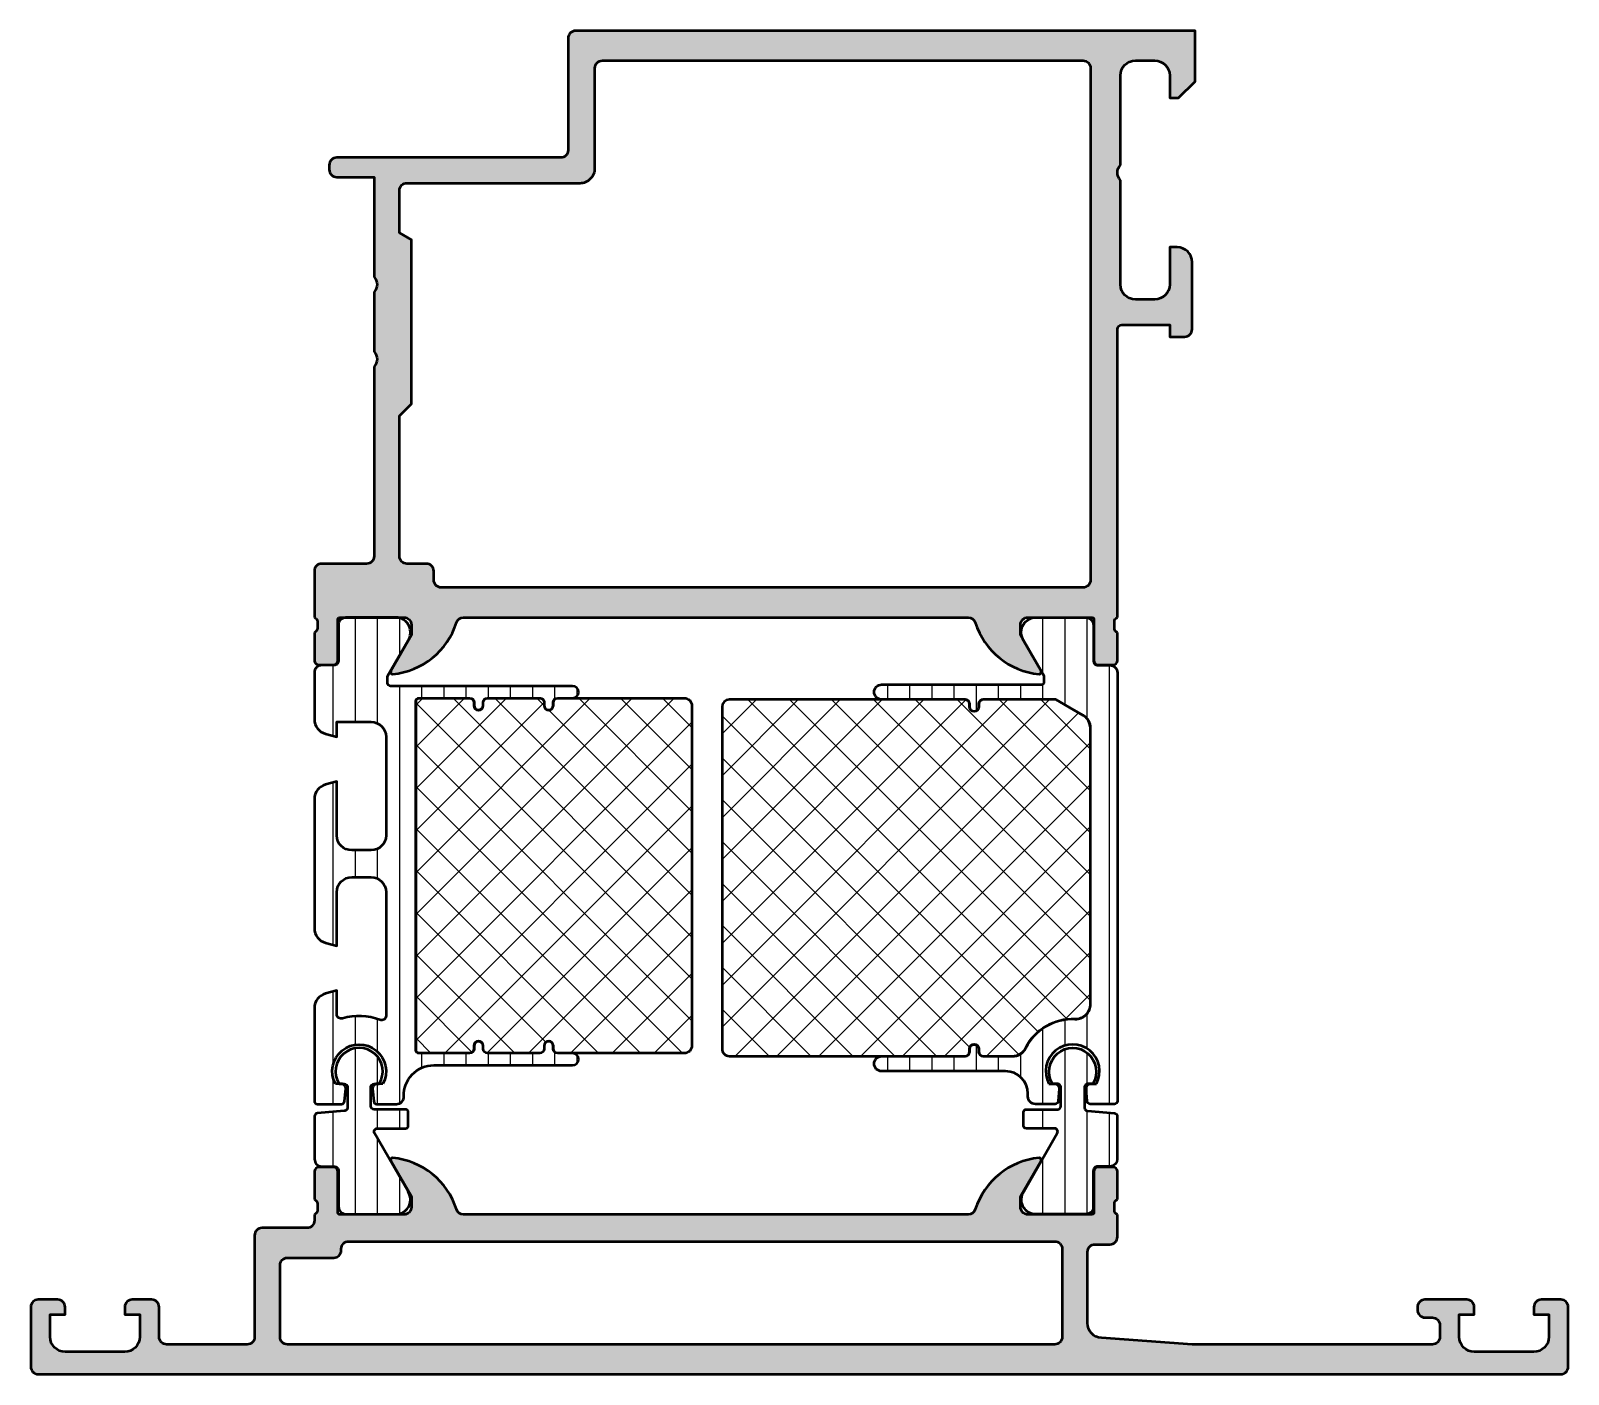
# Model space of a CAD drawing. Extents: x 5 to 108, y 0 to 90.
import ezdxf

# ---------------------------------------------------------------- set-up
doc = ezdxf.new("R2010")
doc.units = 0
for name, color, linetype, lineweight in [('0S-Alu contour', 7, 'Continuous', 50), ('0S-Alu hatch', 252, 'Continuous', 25), ('0S-Plastic contour', 254, 'Continuous', 50), ('0S-Plastic hatch', 253, 'Continuous', 25), ('0S-PT contour', 91, 'Continuous', 50), ('0S-PT hatch', 103, 'Continuous', 25)]:
    doc.layers.add(name, color=color, linetype=linetype, lineweight=lineweight)
pattern_1 = [(135, (0, 0), (-1.403165018917055, -1.403165018917055), []), (225, (0, 0), (1.403165018917055, -1.403165018917055), [])]
pattern_2 = [(90, (0, 0), (-1.4859, 0), [])]

# ---------------------------------------------------------------- blocks, each defined once
blk = doc.blocks.new('438470__7151F6C4_579C_400C_9D57_F61000D7473A_')
at = {"layer": '0S-Alu hatch'}
h = blk.add_hatch(color=256, dxfattribs=at)
edge = h.paths.add_edge_path()
edge.add_line((41, 89.50000000000001), (41, 82))
edge.add_ellipse((40.49999999999999, 82), major_axis=(-0.5, 0), ratio=1, start_angle=90, end_angle=180, ccw=False)
edge.add_line((40.49999999999999, 81.5), (25.50000000000004, 81.5))
edge.add_arc((25.50000000000003, 80.99999999999999), 0.5000000000000142, 89.99999999999837, 180)
edge.add_line((25.00000000000002, 80.99999999999999), (25, 80.70000000000007))
edge.add_arc((25.5, 80.70000000000005), 0.5, 180, 270)
edge.add_line((25.5, 80.20000000000005), (28, 80.20000000000005))
edge.add_line((28, 80.20000000000005), (28, 73.5))
edge.add_ellipse((27.47497304600734, 73), major_axis=(-0.7250195186467849, 0), ratio=1, start_angle=136.398650048409, end_angle=223.6013499515911, ccw=False)
edge.add_line((28, 72.5), (28, 68.5))
edge.add_ellipse((27.47497304600734, 68), major_axis=(-0.7250195186467849, 0), ratio=1, start_angle=136.398650048409, end_angle=223.6013499515911, ccw=False)
edge.add_line((28, 67.5), (28, 54.80000000000001))
edge.add_ellipse((27.49999999999995, 54.80000000000001), major_axis=(-0.500000000000057, 0), ratio=1, start_angle=89.9999999999983, end_angle=180, ccw=False)
edge.add_line((27.49999999999993, 54.29999999999996), (24.50000000000001, 54.30000000000006))
edge.add_arc((24.50000000000001, 53.80000000000009), 0.4999999999999787, 90, 180)
edge.add_line((24.00000000000004, 53.80000000000009), (24, 50.70000000000004))
edge.add_ellipse((23.92116355345689, 50.43247940800686), major_axis=(-0.2788950563275139, 0), ratio=1, start_angle=178.8354106259094, end_angle=253.580123580499, ccw=False)
edge.add_line((24.20000100000002, 50.42681100000852), (24.20000100000001, 49.97321700000858))
edge.add_ellipse((23.92113290435688, 49.96755634053145), major_axis=(-0.2789255417371164, 0), ratio=1, start_angle=106.42459455535229, end_angle=181.162870072901, ccw=False)
edge.add_line((24.00000000000003, 49.70001300000854), (24.00000000000003, 47.820002))
edge.add_arc((24.30000000000004, 47.820002), 0.3000000000000114, 180, 270.0000000000027)
edge.add_line((24.30000000000005, 47.52000199999999), (25.27997431904275, 47.52000199999997))
edge.add_arc((25.27997431904277, 47.820002), 0.3000000000000256, 269.9999999999973, 360)
edge.add_line((25.57997431904279, 47.820002), (25.57997431904281, 50.58000000000004))
edge.add_ellipse((25.69997431904281, 50.58000000000004), major_axis=(-0.1200000000000045, 0), ratio=1, start_angle=270, end_angle=360, ccw=False)
edge.add_line((25.69997431904281, 50.70000000000004), (29.99999999999999, 50.70000000000004))
edge.add_ellipse((29.99999999999999, 50.20000000000003), major_axis=(-0.5000000000000142, 0), ratio=1, start_angle=180, end_angle=270, ccw=False)
edge.add_line((30.5, 50.20000000000003), (30.5, 49.5))
edge.add_line((30.5, 49.5), (29.11850454237764, 47.10717967697244))
edge.add_arc((29.23811978464831, 47.03811978464829), 0.1381197846483106, 149.9999999999966, 275.6225775507886)
edge.add_arc((28.76177675882614, 51.87660886184777), 4.999999999999997, 275.6225775507941, 342.2515836439304)
edge.add_ellipse((34.00000000000002, 50.19999999999999), major_axis=(-0.50000000000006, 0), ratio=1, start_angle=270, end_angle=342.25158364392934, ccw=False)
edge.add_line((34.00000000000002, 50.70000000000004), (67.80000000000014, 50.70000000000004))
edge.add_ellipse((67.80000000000014, 50.20000000000002), major_axis=(-0.5000000000000285, 0), ratio=1, start_angle=197.7484163560691, end_angle=270, ccw=False)
edge.add_arc((73.038223241174, 51.87660886184776), 5.000000000000007, 197.7484163560693, 264.3774224492041)
edge.add_arc((72.56188021535169, 47.03811978464828), 0.1381197846483095, 264.3774224492054, 390.0000000000008)
edge.add_line((72.68149545762236, 47.10717967697243), (71.30000000000001, 49.5))
edge.add_line((71.30000000000001, 49.5), (71.30000000000001, 50.20000000000004))
edge.add_ellipse((71.80000000000001, 50.20000000000004), major_axis=(-0.5, 0), ratio=1, start_angle=270, end_angle=360, ccw=False)
edge.add_line((71.80000000000001, 50.70000000000004), (76.10002568095722, 50.70000000000004))
edge.add_ellipse((76.10002568095722, 50.58000000000005), major_axis=(-0.1199999999999974, 0), ratio=1, start_angle=180, end_angle=270, ccw=False)
edge.add_line((76.2200256809572, 50.58000000000005), (76.2200256809572, 47.820002))
edge.add_arc((76.52002568095725, 47.820002), 0.3000000000000398, 180, 270)
edge.add_line((76.52002568095725, 47.52000199999996), (77.49999999999994, 47.52000199999997))
edge.add_arc((77.49999999999994, 47.82000200000001), 0.3000000000000398, 270, 360)
edge.add_line((77.79999999999998, 47.82000200000001), (77.79999999999998, 49.70001300000854))
edge.add_ellipse((77.87886709564322, 49.96755634053151), major_axis=(-0.2789255417372033, 0), ratio=1, start_angle=-1.1628700728687136, end_angle=73.57540544463473, ccw=False)
edge.add_line((77.599999, 49.97321700000849), (77.599999, 50.42681100000856))
edge.add_ellipse((77.87883644654303, 50.43247940800693), major_axis=(-0.2788950563274235, 0), ratio=1, start_angle=-73.58012358051212, end_angle=1.1645893740960105, ccw=False)
edge.add_line((77.80000000000001, 50.70000000000004), (77.80000000000001, 69.99999999999997))
edge.add_ellipse((78.1, 69.99999999999997), major_axis=(-0.2999999999999829, 0), ratio=1, start_angle=270, end_angle=360, ccw=False)
edge.add_line((78.1, 70.29999999999995), (81.3, 70.30000000000007))
edge.add_line((81.3, 70.30000000000007), (81.3, 69.5))
edge.add_line((81.3, 69.5), (82.30000000000003, 69.5))
edge.add_arc((82.30000000000003, 69.99999999999999), 0.4999999999999858, 270, 360)
edge.add_line((82.79999999999998, 69.99999999999999), (82.80000000000001, 74.50000000000001))
edge.add_arc((81.80000000000001, 74.50000000000001), 1, 0, 90)
edge.add_line((81.80000000000001, 75.50000000000001), (81.30000000000004, 75.5))
edge.add_line((81.30000000000004, 75.5), (81.3, 73))
edge.add_ellipse((80.30000000000001, 73), major_axis=(-1, 0), ratio=1, start_angle=90, end_angle=180, ccw=False)
edge.add_line((80.30000000000001, 72), (79, 72))
edge.add_ellipse((79, 73), major_axis=(-1, 0), ratio=1, start_angle=0, end_angle=90, ccw=False)
edge.add_line((78, 73), (78, 80))
edge.add_ellipse((78.525, 80.5), major_axis=(-0.7250000000000041, 0), ratio=1, start_angle=-43.60281897270329, end_angle=43.60281897270329, ccw=False)
edge.add_line((78, 81), (78.00000000000003, 87))
edge.add_ellipse((79.00000000000001, 87), major_axis=(-0.9999999999999857, 0), ratio=1, start_angle=270, end_angle=360, ccw=False)
edge.add_line((79.00000000000001, 87.99999999999999), (80.30000000000001, 88))
edge.add_ellipse((80.30000000000001, 87), major_axis=(-1, 0), ratio=1, start_angle=180, end_angle=270, ccw=False)
edge.add_line((81.3, 87), (81.3, 85.5))
edge.add_line((81.3, 85.5), (81.90000000000003, 85.5))
edge.add_line((81.90000000000003, 85.5), (83.00000000000001, 86.60000000000001))
edge.add_line((83.00000000000001, 86.60000000000001), (83, 90))
edge.add_line((83, 90), (41.5, 90))
edge.add_arc((41.5, 89.50000000000001), 0.5, 90, 180)
edge = h.paths.add_edge_path()
edge.add_ellipse((43.3, 87.5), major_axis=(-0.5, 0), ratio=1, start_angle=270, end_angle=360, ccw=False)
edge.add_line((43.3, 88), (75.5, 88))
edge.add_ellipse((75.5, 87.5), major_axis=(-0.5, 0), ratio=1, start_angle=180, end_angle=270, ccw=False)
edge.add_line((76, 87.5), (76.00000000000001, 53.20000000000005))
edge.add_ellipse((75.5, 53.20000000000005), major_axis=(-0.5000000000000142, 0), ratio=1, start_angle=90, end_angle=180, ccw=False)
edge.add_line((75.5, 52.70000000000004), (32.5, 52.70000000000004))
edge.add_ellipse((32.5, 53.20000000000004), major_axis=(-0.5, 0), ratio=1, start_angle=0, end_angle=90, ccw=False)
edge.add_line((32, 53.20000000000004), (32, 53.80000000000006))
edge.add_arc((31.5, 53.80000000000006), 0.5, 0, 90)
edge.add_line((31.5, 54.30000000000006), (30.19999999999996, 54.30000000000006))
edge.add_ellipse((30.19999999999996, 54.80000000000001), major_axis=(-0.4999999999999432, 0), ratio=1, start_angle=0, end_angle=90, ccw=False)
edge.add_line((29.70000000000002, 54.80000000000001), (29.70000000000002, 64.20000000000005))
edge.add_line((29.70000000000002, 64.20000000000005), (30.5, 65))
edge.add_line((30.5, 65), (30.5, 76))
edge.add_line((30.5, 76), (29.70000000000002, 76.4618802153517))
edge.add_line((29.70000000000002, 76.4618802153517), (29.70000000000002, 79.30000000000005))
edge.add_ellipse((30.20000000000002, 79.30000000000005), major_axis=(-0.5, 0), ratio=1, start_angle=270, end_angle=360, ccw=False)
edge.add_line((30.20000000000002, 79.80000000000007), (41.80000000000005, 79.80000000000005))
edge.add_arc((41.80000000000006, 80.80000000000001), 0.9999999999999573, 269.9999999999992, 360)
edge.add_line((42.80000000000002, 80.80000000000003), (42.80000000000001, 87.5))
at = {"layer": '0S-Alu contour', "color": 7}
for points in [[(81.3, 87), (81.3, 85.5), (81.90000000000003, 85.5), (83.00000000000001, 86.60000000000001), (83, 90), (41.5, 90)], [(41, 89.50000000000001), (41, 82)], [(43.3, 88), (75.5, 88)], [(79.00000000000001, 87.99999999999999), (80.30000000000001, 88)], [(42.80000000000002, 80.80000000000003), (42.80000000000001, 87.5)], [(76, 87.5), (76.00000000000001, 53.20000000000005)], [(78, 81), (78.00000000000003, 87)], [(40.49999999999999, 81.5), (25.50000000000004, 81.5)], [(25.00000000000002, 80.99999999999999), (25, 80.70000000000007)], [(25.5, 80.20000000000005), (28, 80.20000000000005), (28, 73.5)], [(30.20000000000002, 79.80000000000007), (41.80000000000005, 79.80000000000005)], [(78, 73), (78, 80)], [(29.70000000000002, 54.80000000000001), (29.70000000000002, 64.20000000000005), (30.5, 65), (30.5, 76), (29.70000000000002, 76.4618802153517), (29.70000000000002, 79.30000000000005)], [(81.80000000000001, 75.50000000000001), (81.30000000000004, 75.5), (81.3, 73)], [(82.79999999999998, 69.99999999999999), (82.80000000000001, 74.50000000000001)], [(28, 72.5), (28, 68.5)], [(80.30000000000001, 72), (79, 72)], [(78.1, 70.29999999999995), (81.3, 70.30000000000007), (81.3, 69.5), (82.30000000000003, 69.5)], [(77.80000000000001, 50.70000000000004), (77.80000000000001, 69.99999999999997)], [(28, 67.5), (28, 54.80000000000001)], [(24.00000000000004, 53.80000000000009), (24, 50.70000000000004)], [(27.49999999999993, 54.29999999999996), (24.50000000000001, 54.30000000000006)], [(31.5, 54.30000000000006), (30.19999999999996, 54.30000000000006)], [(32, 53.20000000000004), (32, 53.80000000000006)], [(75.5, 52.70000000000004), (32.5, 52.70000000000004)], [(25.57997431904279, 47.820002), (25.57997431904281, 50.58000000000004)], [(25.69997431904281, 50.70000000000004), (29.99999999999999, 50.70000000000004)], [(34.00000000000002, 50.70000000000004), (67.80000000000014, 50.70000000000004)], [(71.80000000000001, 50.70000000000004), (76.10002568095722, 50.70000000000004)], [(76.2200256809572, 50.58000000000005), (76.2200256809572, 47.820002)], [(24.00000000000003, 49.70001300000854), (24.00000000000003, 47.820002)], [(24.20000100000002, 50.42681100000852), (24.20000100000001, 49.97321700000858)], [(30.5, 50.20000000000003), (30.5, 49.5), (29.11850454237764, 47.10717967697244)], [(72.68149545762236, 47.10717967697243), (71.30000000000001, 49.5), (71.30000000000001, 50.20000000000004)], [(77.599999, 49.97321700000849), (77.599999, 50.42681100000856)], [(77.79999999999998, 47.82000200000001), (77.79999999999998, 49.70001300000854)], [(24.30000000000005, 47.52000199999999), (25.27997431904275, 47.52000199999997)], [(76.52002568095725, 47.52000199999996), (77.49999999999994, 47.52000199999997)]]:
    blk.add_lwpolyline(points, dxfattribs=at)
for centre, radius, start, end in [((41.5, 89.50000000000001), 0.5, 90, 180), ((25.50000000000003, 80.99999999999999), 0.5000000000000142, 89.99999999999837, 180), ((25.5, 80.70000000000005), 0.5, 180, 270), ((41.80000000000006, 80.80000000000001), 0.9999999999999573, 269.9999999999992, 0), ((81.80000000000001, 74.50000000000001), 1, 0, 90), ((82.30000000000003, 69.99999999999999), 0.4999999999999858, 270, 0), ((24.50000000000001, 53.80000000000009), 0.4999999999999787, 90, 180), ((31.5, 53.80000000000006), 0.5, 0, 90), ((28.76177675882614, 51.87660886184777), 4.999999999999997, 275.6225775507941, 342.2515836439304), ((73.038223241174, 51.87660886184776), 5.000000000000007, 197.7484163560693, 264.3774224492041), ((24.30000000000004, 47.820002), 0.3000000000000114, 180, 270.0000000000027), ((25.27997431904277, 47.820002), 0.3000000000000256, 269.9999999999973, 0), ((76.52002568095725, 47.820002), 0.3000000000000398, 180, 270), ((77.49999999999994, 47.82000200000001), 0.3000000000000398, 270, 0), ((29.23811978464831, 47.03811978464829), 0.1381197846483106, 149.9999999999966, 275.6225775507886), ((72.56188021535169, 47.03811978464828), 0.1381197846483095, 264.3774224492054, 30.00000000000081)]:
    blk.add_arc(centre, radius, start, end, dxfattribs=at)
at = {"layer": '0S-Alu contour', "color": 7, "extrusion": (0, 0, -1)}
for centre, radius, start, end in [((-43.3, 87.5), 0.5, 0, 90), ((-75.5, 87.5), 0.5, 90, 180), ((-79.00000000000001, 87), 0.9999999999999857, 0, 90), ((-80.30000000000001, 87), 1, 90, 180), ((-40.49999999999999, 82), 0.5, 180, 270), ((-78.525, 80.5), 0.7250000000000041, 316.3971810272967, 43.60281897270331), ((-30.20000000000002, 79.30000000000005), 0.5, 0, 90), ((-27.47497304600734, 73), 0.7250195186467849, 136.3986500484089, 223.601349951591), ((-79, 73), 1, 270, 0), ((-80.30000000000001, 73), 1, 180, 270), ((-78.1, 69.99999999999997), 0.2999999999999829, 0, 90), ((-27.47497304600734, 68), 0.7250195186467849, 136.3986500484089, 223.601349951591), ((-27.49999999999995, 54.80000000000001), 0.500000000000057, 180, 270.0000000000017), ((-30.19999999999996, 54.80000000000001), 0.4999999999999432, 270, 0), ((-32.5, 53.20000000000004), 0.5, 270, 0), ((-75.5, 53.20000000000005), 0.5000000000000142, 180, 270), ((-23.92116355345689, 50.43247940800686), 0.2788950563275139, 106.419876419501, 181.1645893740907), ((-25.69997431904281, 50.58000000000004), 0.1200000000000045, 0, 90), ((-29.99999999999999, 50.20000000000003), 0.5000000000000142, 90, 180), ((-34.00000000000002, 50.19999999999999), 0.50000000000006, 17.74841635607066, 90), ((-67.80000000000014, 50.20000000000002), 0.5000000000000285, 90, 162.2515836439309), ((-71.80000000000001, 50.20000000000004), 0.5, 0, 90), ((-76.10002568095722, 50.58000000000005), 0.1199999999999974, 90, 180), ((-77.87883644654303, 50.43247940800693), 0.2788950563274235, 358.835410625904, 73.58012358051207), ((-23.92113290435688, 49.96755634053145), 0.2789255417371164, 178.837129927099, 253.5754054446477), ((-77.87886709564322, 49.96755634053151), 0.2789255417372033, 286.4245945553654, 1.162870072868672)]:
    blk.add_arc(centre, radius, start, end, dxfattribs=at)
blk = doc.blocks.new('438430__35ADD2F7_7195_4431_970A_EA248287FCB2_')
at = {"layer": '0S-Alu hatch'}
h = blk.add_hatch(color=256, dxfattribs=at)
edge = h.paths.add_edge_path()
edge.add_line((20, 9.30000000000002), (20, 2.50000000000001))
edge.add_ellipse((19.5, 2.50000000000001), major_axis=(-0.5, 0), ratio=1, start_angle=90, end_angle=180, ccw=False)
edge.add_line((19.5, 2.00000000000001), (14.09999999999999, 2.000000000000012))
edge.add_ellipse((14.09999999999999, 2.500000000000012), major_axis=(-0.5, 0), ratio=1, start_angle=0, end_angle=90, ccw=False)
edge.add_line((13.59999999999999, 2.500000000000012), (13.59999999999998, 4.50000000000001))
edge.add_arc((13.09999999999998, 4.500000000000008), 0.5, 0, 90)
edge.add_line((13.09999999999998, 5.000000000000008), (11.79999999999998, 5.000000000000024))
edge.add_arc((11.79999999999998, 4.500000000000024), 0.5, 90, 180)
edge.add_line((11.29999999999998, 4.500000000000024), (11.29999999999999, 4.000000000000012))
edge.add_line((11.29999999999999, 4.000000000000012), (12.29999999999999, 4.000000000000012))
edge.add_line((12.29999999999999, 4.000000000000012), (12.29999999999999, 2.500000000000009))
edge.add_ellipse((11.29999999999999, 2.500000000000009), major_axis=(-1, 0), ratio=1, start_angle=90, end_angle=180, ccw=False)
edge.add_line((11.29999999999999, 1.500000000000009), (7.299999999999997, 1.50000000000001))
edge.add_ellipse((7.299999999999997, 2.50000000000001), major_axis=(-1, 0), ratio=1, start_angle=0, end_angle=90, ccw=False)
edge.add_line((6.299999999999997, 2.50000000000001), (6.299999999999982, 4.000000000000011))
edge.add_line((6.299999999999982, 4.000000000000011), (7.299999999999982, 4.000000000000011))
edge.add_line((7.299999999999982, 4.000000000000011), (7.299999999999997, 4.499999999999998))
edge.add_arc((6.799999999999997, 4.500000000000013), 0.5, 0, 90)
edge.add_line((6.799999999999997, 5.000000000000013), (5.5, 5.000000000000014))
edge.add_arc((5.5, 4.500000000000014), 0.5, 90, 180)
edge.add_line((5, 4.500000000000014), (5, 0.5000000000000142))
edge.add_arc((5.5, 0.5000000000000165), 0.5, 180, 270)
edge.add_line((5.5, 1.64e-14), (107.5, 0))
edge.add_arc((107.5, 0.5), 0.5, 270, 360)
edge.add_line((108, 0.5), (108, 4.499999999999999))
edge.add_arc((107.5, 4.5), 0.5, 0, 90)
edge.add_line((107.5, 5), (106.2, 4.999999999999998))
edge.add_arc((106.2, 4.499999999999998), 0.5, 90, 180)
edge.add_line((105.7, 4.499999999999998), (105.7, 3.999999999999999))
edge.add_line((105.7, 3.999999999999999), (106.7, 3.999999999999998))
edge.add_line((106.7, 3.999999999999998), (106.7, 2.499999999999999))
edge.add_ellipse((105.7, 2.499999999999999), major_axis=(-1, 0), ratio=1, start_angle=90, end_angle=180, ccw=False)
edge.add_line((105.7, 1.499999999999999), (101.7, 1.499999999999998))
edge.add_ellipse((101.7, 2.499999999999998), major_axis=(-1, 0), ratio=1, start_angle=0, end_angle=90, ccw=False)
edge.add_line((100.7, 2.499999999999998), (100.7, 3.999999999999999))
edge.add_line((100.7, 3.999999999999999), (101.7, 3.999999999999999))
edge.add_line((101.7, 3.999999999999999), (101.7, 4.5))
edge.add_arc((101.2, 4.5), 0.5, 0, 90)
edge.add_line((101.2, 5), (98.4, 5))
edge.add_arc((98.4, 4.5), 0.5, 90, 180)
edge.add_line((97.9, 4.5), (97.9, 4.299999999999994))
edge.add_arc((98.4, 4.299999999999998), 0.5, 180, 270)
edge.add_line((98.4, 3.799999999999998), (98.9, 3.799999999999997))
edge.add_ellipse((98.9, 3.299999999999999), major_axis=(-0.4999999999999983, 0), ratio=1, start_angle=180, end_angle=270, ccw=False)
edge.add_line((99.4, 3.299999999999999), (99.4, 2.5))
edge.add_ellipse((98.9, 2.5), major_axis=(-0.5, 0), ratio=1, start_angle=90, end_angle=180, ccw=False)
edge.add_line((98.9, 2), (82.79999999999998, 2.000000000000003))
edge.add_line((82.79999999999998, 2.000000000000003), (76.72875295001208, 2.43366050357057))
edge.add_ellipse((76.79999999999998, 3.431119203401297), major_axis=(-0.9999999999999916, 0), ratio=1, start_angle=0, end_angle=85.9143832200254, ccw=False)
edge.add_line((75.79999999999998, 3.431119203401297), (75.8, 8.200000000000003))
edge.add_ellipse((76.29999999999998, 8.200000000000003), major_axis=(-0.5, 0), ratio=1, start_angle=270, end_angle=360, ccw=False)
edge.add_line((76.29999999999998, 8.700000000000003), (77.3, 8.700000000000001))
edge.add_arc((77.3, 9.200000000000001), 0.5, 270, 360)
edge.add_line((77.8, 9.200000000000001), (77.79999999999998, 10.7))
edge.add_ellipse((77.87883644654303, 10.96752059199311), major_axis=(-0.2788950563274296, 0), ratio=1, start_angle=-1.1645893740919178, end_angle=73.5801235805061, ccw=False)
edge.add_line((77.599999, 10.97318899999146), (77.59999899999998, 11.42678299999152))
edge.add_ellipse((77.87886709564316, 11.43244365946854), major_axis=(-0.2789255417371568, 0), ratio=1, start_angle=-73.57540544464388, end_angle=1.162870072878377, ccw=False)
edge.add_line((77.79999999999998, 11.69998699999149), (77.79999999999998, 13.57999800000001))
edge.add_arc((77.5, 13.57999800000001), 0.2999999999999829, 0, 90)
edge.add_line((77.5, 13.87999799999999), (76.5200256809572, 13.879998))
edge.add_arc((76.5200256809572, 13.579998), 0.3000000000000007, 90, 180)
edge.add_line((76.2200256809572, 13.579998), (76.2200256809572, 10.82000000000001))
edge.add_ellipse((76.1000256809572, 10.82000000000001), major_axis=(-0.1200000000000045, 0), ratio=1, start_angle=90, end_angle=180, ccw=False)
edge.add_line((76.1000256809572, 10.7), (71.79999999999998, 10.70000000000002))
edge.add_ellipse((71.79999999999998, 11.2), major_axis=(-0.4999999999999858, 0), ratio=1, start_angle=0, end_angle=90, ccw=False)
edge.add_line((71.29999999999998, 11.2), (71.29999999999998, 11.90000000000003))
edge.add_line((71.29999999999998, 11.90000000000003), (72.68149545762236, 14.29282032302756))
edge.add_arc((72.56188021535169, 14.36188021535171), 0.1381197846483062, 329.9999999999998, 455.6225775507949)
edge.add_arc((73.03822324117382, 9.523391138152157), 5.000000000000061, 95.62257755079405, 162.2515836439299)
edge.add_ellipse((67.80000000000003, 11.19999999999995), major_axis=(-0.4999999999999434, 0), ratio=1, start_angle=90.00000000000159, end_angle=162.2515836439313, ccw=False)
edge.add_line((67.80000000000004, 10.7), (34, 10.70000000000004))
edge.add_ellipse((34, 11.20000000000037), major_axis=(-0.5000000000003216, 0), ratio=1, start_angle=17.74841635607021, end_angle=90, ccw=False)
edge.add_arc((28.76177675882623, 9.523391138152547), 4.99999999999965, 17.74841635607035, 84.37742244920643)
edge.add_arc((29.23811978464828, 14.36188021535172), 0.1381197846482883, 84.37742244919681, 210.0000000000005)
edge.add_line((29.11850454237762, 14.29282032302757), (30.50000000000002, 11.89999999999997))
edge.add_line((30.50000000000002, 11.89999999999997), (30.50000000000002, 11.20000000000008))
edge.add_ellipse((29.99999999999996, 11.20000000000008), major_axis=(-0.500000000000057, 0), ratio=1, start_angle=90, end_angle=180, ccw=False)
edge.add_line((29.99999999999996, 10.70000000000002), (25.69997431904278, 10.7))
edge.add_ellipse((25.69997431904277, 10.81999999999998), major_axis=(-0.1199999999999903, 0), ratio=1, start_angle=0, end_angle=90.00000000000682, ccw=False)
edge.add_line((25.57997431904278, 10.81999999999998), (25.57997431904276, 13.57999800000001))
edge.add_arc((25.27997431904277, 13.57999800000001), 0.2999999999999971, 0, 90)
edge.add_line((25.27997431904277, 13.879998), (24.30000000000001, 13.87999800000001))
edge.add_arc((24.30000000000003, 13.57999799999998), 0.3000000000000274, 90.00000000000273, 180)
edge.add_line((24, 13.57999799999998), (24.00000000000002, 11.69998699999149))
edge.add_ellipse((23.92113290435684, 11.43244365946856), major_axis=(-0.2789255417371429, 0), ratio=1, start_angle=178.8371299271133, end_angle=253.57540544464308, ccw=False)
edge.add_line((24.200001, 11.4267829999915), (24.200001, 10.97318899999134))
edge.add_ellipse((23.92116355345695, 10.9675205919931), major_axis=(-0.2788950563274351, 0), ratio=1, start_angle=106.41987641949669, end_angle=181.16458937407, ccw=False)
edge.add_line((24.00000000000002, 10.69999999999998), (24, 10.30000000000006))
edge.add_ellipse((23.49999999999999, 10.30000000000006), major_axis=(-0.5000000000000142, 0), ratio=1, start_angle=90, end_angle=180, ccw=False)
edge.add_line((23.49999999999999, 9.800000000000045), (20.50000000000002, 9.800000000000033))
edge.add_arc((20.50000000000002, 9.300000000000017), 0.500000000000016, 90, 180)
edge = h.paths.add_edge_path()
edge.add_arc((25.30000000000003, 8.300000000000026), 0.4999999999999716, 270, 360)
edge.add_line((25.8, 8.300000000000026), (25.8, 8.400000000000047))
edge.add_ellipse((26.30000000000001, 8.400000000000038), major_axis=(-0.5000000000000142, 0), ratio=1, start_angle=270, end_angle=360, ccw=False)
edge.add_line((26.30000000000001, 8.900000000000052), (73.6, 8.900000000000006))
edge.add_ellipse((73.6, 8.400000000000006), major_axis=(-0.5, 0), ratio=1, start_angle=180, end_angle=270, ccw=False)
edge.add_line((74.1, 8.400000000000006), (74.1, 2.500000000000007))
edge.add_ellipse((73.6, 2.500000000000006), major_axis=(-0.5, 0), ratio=1, start_angle=90, end_angle=180, ccw=False)
edge.add_line((73.6, 2.000000000000006), (22.20000000000003, 2.000000000000016))
edge.add_ellipse((22.20000000000003, 2.500000000000016), major_axis=(-0.5, 0), ratio=1, start_angle=0, end_angle=90, ccw=False)
edge.add_line((21.70000000000003, 2.500000000000016), (21.70000000000003, 7.300000000000055))
edge.add_ellipse((22.20000000000002, 7.300000000000055), major_axis=(-0.4999999999999858, 0), ratio=1, start_angle=270.00000000000165, end_angle=360, ccw=False)
edge.add_line((22.2, 7.800000000000041), (25.30000000000003, 7.800000000000054))
at = {"layer": '0S-Alu contour', "color": 7}
for points in [[(24, 13.57999799999998), (24.00000000000002, 11.69998699999149)], [(25.27997431904277, 13.879998), (24.30000000000001, 13.87999800000001)], [(25.57997431904278, 10.81999999999998), (25.57997431904276, 13.57999800000001)], [(29.11850454237762, 14.29282032302757), (30.50000000000002, 11.89999999999997), (30.50000000000002, 11.20000000000008)], [(71.29999999999998, 11.2), (71.29999999999998, 11.90000000000003), (72.68149545762236, 14.29282032302756)], [(76.2200256809572, 13.579998), (76.2200256809572, 10.82000000000001)], [(77.5, 13.87999799999999), (76.5200256809572, 13.879998)], [(77.79999999999998, 11.69998699999149), (77.79999999999998, 13.57999800000001)], [(24.200001, 11.4267829999915), (24.200001, 10.97318899999134)], [(77.599999, 10.97318899999146), (77.59999899999998, 11.42678299999152)], [(24.00000000000002, 10.69999999999998), (24, 10.30000000000006)], [(29.99999999999996, 10.70000000000002), (25.69997431904278, 10.7)], [(67.80000000000004, 10.7), (34, 10.70000000000004)], [(76.1000256809572, 10.7), (71.79999999999998, 10.70000000000002)], [(77.8, 9.200000000000001), (77.79999999999998, 10.7)], [(20, 9.30000000000002), (20, 2.50000000000001)], [(23.49999999999999, 9.800000000000045), (20.50000000000002, 9.800000000000033)], [(25.8, 8.300000000000026), (25.8, 8.400000000000047)], [(26.30000000000001, 8.900000000000052), (73.6, 8.900000000000006)], [(74.1, 8.400000000000006), (74.1, 2.500000000000007)], [(76.29999999999998, 8.700000000000003), (77.3, 8.700000000000001)], [(21.70000000000003, 2.500000000000016), (21.70000000000003, 7.300000000000055)], [(22.2, 7.800000000000041), (25.30000000000003, 7.800000000000054)], [(75.79999999999998, 3.431119203401297), (75.8, 8.200000000000003)], [(5, 4.500000000000014), (5, 0.5000000000000142)], [(6.799999999999997, 5.000000000000013), (5.5, 5.000000000000014)], [(6.299999999999997, 2.50000000000001), (6.299999999999982, 4.000000000000011), (7.299999999999982, 4.000000000000011), (7.299999999999997, 4.499999999999998)], [(11.29999999999998, 4.500000000000024), (11.29999999999999, 4.000000000000012), (12.29999999999999, 4.000000000000012), (12.29999999999999, 2.500000000000009)], [(13.09999999999998, 5.000000000000008), (11.79999999999998, 5.000000000000024)], [(13.59999999999999, 2.500000000000012), (13.59999999999998, 4.50000000000001)], [(97.9, 4.5), (97.9, 4.299999999999994)], [(101.2, 5), (98.4, 5)], [(100.7, 2.499999999999998), (100.7, 3.999999999999999), (101.7, 3.999999999999999), (101.7, 4.5)], [(105.7, 4.499999999999998), (105.7, 3.999999999999999), (106.7, 3.999999999999998), (106.7, 2.499999999999999)], [(107.5, 5), (106.2, 4.999999999999998)], [(108, 0.5), (108, 4.499999999999999)], [(98.4, 3.799999999999998), (98.9, 3.799999999999997)], [(99.4, 3.299999999999999), (99.4, 2.5)], [(98.9, 2), (82.79999999999998, 2.000000000000003), (76.72875295001208, 2.43366050357057)], [(11.29999999999999, 1.500000000000009), (7.299999999999997, 1.50000000000001)], [(19.5, 2.00000000000001), (14.09999999999999, 2.000000000000012)], [(73.6, 2.000000000000006), (22.20000000000003, 2.000000000000016)], [(105.7, 1.499999999999999), (101.7, 1.499999999999998)], [(5.5, 1.64e-14), (107.5, 0)]]:
    blk.add_lwpolyline(points, dxfattribs=at)
for centre, radius, start, end in [((29.23811978464828, 14.36188021535172), 0.1381197846482883, 84.37742244919681, 210.0000000000005), ((28.76177675882623, 9.523391138152547), 4.99999999999965, 17.74841635607035, 84.37742244920643), ((73.03822324117382, 9.523391138152157), 5.000000000000061, 95.62257755079405, 162.2515836439299), ((72.56188021535169, 14.36188021535171), 0.1381197846483062, 329.9999999999998, 95.62257755079499), ((24.30000000000003, 13.57999799999998), 0.3000000000000274, 90.00000000000273, 180), ((25.27997431904277, 13.57999800000001), 0.2999999999999971, 0, 90), ((76.5200256809572, 13.579998), 0.3000000000000007, 90, 180), ((77.5, 13.57999800000001), 0.2999999999999829, 0, 90), ((20.50000000000002, 9.300000000000017), 0.500000000000016, 90, 180), ((25.30000000000003, 8.300000000000026), 0.4999999999999716, 270, 0), ((77.3, 9.200000000000001), 0.5, 270, 0), ((5.5, 4.500000000000014), 0.5, 90, 180), ((6.799999999999997, 4.500000000000013), 0.5, 0, 90), ((11.79999999999998, 4.500000000000024), 0.5, 90, 180), ((13.09999999999998, 4.500000000000008), 0.5, 0, 90), ((98.4, 4.5), 0.5, 90, 180), ((98.4, 4.299999999999998), 0.5, 180, 270), ((101.2, 4.5), 0.5, 0, 90), ((106.2, 4.499999999999998), 0.5, 90, 180), ((107.5, 4.5), 0.5, 0, 90), ((5.5, 0.5000000000000165), 0.5, 180, 270), ((107.5, 0.5), 0.5, 270, 0)]:
    blk.add_arc(centre, radius, start, end, dxfattribs=at)
at = {"layer": '0S-Alu contour', "color": 7, "extrusion": (0, 0, -1)}
for centre, radius, start, end in [((-23.92113290435684, 11.43244365946856), 0.2789255417371429, 106.4245945553569, 181.1628700728868), ((-77.87886709564316, 11.43244365946854), 0.2789255417371568, 358.8371299271216, 73.57540544464395), ((-23.92116355345695, 10.9675205919931), 0.2788950563274351, 178.83541062593, 253.5801235805033), ((-25.69997431904277, 10.81999999999998), 0.1199999999999903, 269.9999999999932, 0), ((-29.99999999999996, 11.20000000000008), 0.500000000000057, 180, 270), ((-34, 11.20000000000037), 0.5000000000003216, 270, 342.2515836439298), ((-67.80000000000003, 11.19999999999995), 0.4999999999999434, 197.7484163560687, 269.9999999999984), ((-71.79999999999998, 11.2), 0.4999999999999858, 270, 0), ((-76.1000256809572, 10.82000000000001), 0.1200000000000045, 180, 270), ((-77.87883644654303, 10.96752059199311), 0.2788950563274296, 286.419876419494, 1.164589374091916), ((-23.49999999999999, 10.30000000000006), 0.5000000000000142, 180, 270), ((-26.30000000000001, 8.400000000000038), 0.5000000000000142, 0, 90), ((-73.6, 8.400000000000006), 0.5, 90, 180), ((-76.29999999999998, 8.200000000000003), 0.5, 0, 90), ((-22.20000000000002, 7.300000000000055), 0.4999999999999858, 0, 89.99999999999837), ((-76.79999999999998, 3.431119203401297), 0.9999999999999916, 274.0856167799746, 0), ((-98.9, 3.299999999999999), 0.4999999999999983, 90, 180), ((-7.299999999999997, 2.50000000000001), 1, 270, 0), ((-11.29999999999999, 2.500000000000009), 1, 180, 270), ((-14.09999999999999, 2.500000000000012), 0.5, 270, 0), ((-19.5, 2.50000000000001), 0.5, 180, 270), ((-22.20000000000003, 2.500000000000016), 0.5, 270, 0), ((-73.6, 2.500000000000006), 0.5, 180, 270), ((-98.9, 2.5), 0.5, 180, 270), ((-101.7, 2.499999999999998), 1, 270, 0), ((-105.7, 2.499999999999999), 1, 180, 270)]:
    blk.add_arc(centre, radius, start, end, dxfattribs=at)
blk = doc.blocks.new('439360__A9E8E70F_4C63_44AA_A818_D01CA1AB50CE_')
at = {"layer": '0S-PT hatch'}
h = blk.add_hatch(dxfattribs=at)
h.set_pattern_fill('ANSI37', color=256, scale=0.625, angle=90, style=0)
h.set_pattern_definition(pattern_1)
edge = h.paths.add_edge_path()
edge.add_line((51.30995467517765, 44.7000142478075), (51.3099546751776, 21.8000364696483))
edge.add_arc((51.79997799367878, 21.80003646966005), 0.4900233185011942, 180, 270.0000000000124)
edge.add_line((51.79997799367889, 21.31001315115886), (67.59995314985238, 21.31001315170236))
edge.add_arc((67.5999531498424, 21.60001315170238), 0.2900000000000169, 270.000000001971, 360)
edge.add_line((67.88995314984243, 21.60001315170238), (67.88995314984248, 21.80001315170248))
edge.add_ellipse((68.19994857220574, 21.8000131517025), major_axis=(-0.3099954223632579, 0), ratio=1, start_angle=180, end_angle=360, ccw=False)
edge.add_line((68.509943994569, 21.80001315170252), (68.50994399456903, 21.60001315170241))
edge.add_arc((68.79994399456899, 21.60001315170245), 0.2899999999999636, 180, 269.9999999999915)
edge.add_line((68.79994399456895, 21.31001315170249), (70.76880704448139, 21.31001315170233))
edge.add_arc((70.76880704448149, 22.30001315170416), 0.9900000000018245, 269.9999999999942, 333.6125119396827)
edge.add_ellipse((74.79994680596813, 20.30003509598188), major_axis=(-3.509999999999214, 0), ratio=1, start_angle=267.452680529516, end_angle=333.61251193968235, ccw=False)
edge.add_arc((74.99994690702071, 24.79558845008312), 0.9899999999998984, 267.4526805295126, 360.000031520324)
edge.add_line((75.98994690702045, 24.79558899451538), (75.98993674284274, 43.27807446418706))
edge.add_arc((74.99614726143203, 43.27706479619014), 0.9937899943106906, 0.0582112168710272, 59.94494915392188)
edge.add_line((75.49386895504333, 44.1372343541848), (73.66996744589969, 45.19003756576494))
edge.add_line((73.66996744589969, 45.19003756576494), (68.79994399456902, 45.190037565765))
edge.add_arc((68.79994399456902, 44.90003756576501), 0.289999999999992, 90, 180)
edge.add_line((68.50994399456903, 44.90003756576501), (68.50994399456903, 44.70003756576498))
edge.add_ellipse((68.19994857220576, 44.70003756576494), major_axis=(-0.3099954223632721, 0), ratio=1, start_angle=0, end_angle=180, ccw=False)
edge.add_line((67.88995314984248, 44.70003756576492), (67.88995314984243, 44.90003756576488))
edge.add_arc((67.59995314984236, 44.90003756576482), 0.2900000000000489, 0, 89.99999999999439)
edge.add_line((67.5999531498424, 45.19003756576487), (51.79997799367857, 45.19003756630875))
edge.add_arc((51.79997799367874, 44.70001424780767), 0.4900233185010876, 90.00000000001994, 180)
at = {"layer": '0S-PT contour', "color": 7}
for points in [[(51.30995467517765, 44.7000142478075), (51.3099546751776, 21.8000364696483)], [(67.5999531498424, 45.19003756576487), (51.79997799367857, 45.19003756630875)], [(67.88995314984248, 44.70003756576492), (67.88995314984243, 44.90003756576488)], [(68.50994399456903, 44.90003756576501), (68.50994399456903, 44.70003756576498)], [(75.49386895504333, 44.1372343541848), (73.66996744589969, 45.19003756576494), (68.79994399456902, 45.190037565765)], [(75.98994690702045, 24.79558899451538), (75.98993674284274, 43.27807446418706)], [(67.88995314984243, 21.60001315170238), (67.88995314984248, 21.80001315170248)], [(68.509943994569, 21.80001315170252), (68.50994399456903, 21.60001315170241)], [(51.79997799367889, 21.31001315115886), (67.59995314985238, 21.31001315170236)], [(68.79994399456895, 21.31001315170249), (70.76880704448139, 21.31001315170233)]]:
    blk.add_lwpolyline(points, dxfattribs=at)
for centre, radius, start, end in [((51.79997799367874, 44.70001424780767), 0.4900233185010876, 90.00000000001994, 180), ((67.59995314984236, 44.90003756576482), 0.2900000000000489, 0, 89.99999999999439), ((68.79994399456902, 44.90003756576501), 0.289999999999992, 90, 180), ((74.99614726143203, 43.27706479619014), 0.9937899943106906, 0.0582112168710272, 59.94494915392188), ((74.99994690702071, 24.79558845008312), 0.9899999999998984, 267.4526805295126, 3.15203240054e-05), ((51.79997799367878, 21.80003646966005), 0.4900233185011942, 180, 270.0000000000124), ((70.76880704448149, 22.30001315170416), 0.9900000000018245, 269.9999999999942, 333.6125119396827), ((67.5999531498424, 21.60001315170238), 0.2900000000000169, 270.000000001971, 0), ((68.79994399456899, 21.60001315170245), 0.2899999999999636, 180, 269.9999999999915)]:
    blk.add_arc(centre, radius, start, end, dxfattribs=at)
at = {"layer": '0S-PT contour', "color": 7, "extrusion": (0, 0, -1)}
for centre, radius, start, end in [((-68.19994857220576, 44.70003756576494), 0.3099954223632721, 180, 0), ((-74.79994680596813, 20.30003509598188), 3.509999999999214, 26.38748806031766, 92.54731947048403), ((-68.19994857220574, 21.8000131517025), 0.3099954223632579, 0, 180)]:
    blk.add_arc(centre, radius, start, end, dxfattribs=at)
blk = doc.blocks.new('284671__61038275_FDF5_40FB_8F4F_629274B99A4F___C538B54B_AE2F_48FD_948C_4C30AD2747B3_')
at = {"layer": '0S-Plastic hatch'}
h = blk.add_hatch(dxfattribs=at)
h.set_pattern_fill('ANSI31', color=256, scale=0.4680000000000001, angle=45, style=0)
h.set_pattern_definition(pattern_2)
edge = h.paths.add_edge_path()
edge.add_arc((25.00111160613997, 43.8696710935316), 1.001111854104466, 180.0403264315347, 254.940297523532)
edge.add_line((24.7409973144536, 42.90294181411105), (25.49999999999983, 42.69999991958002))
edge.add_line((25.49999999999983, 42.69999991958002), (25.49997711181664, 43.69999991957996))
edge.add_line((25.49997711181664, 43.69999991957996), (27.79988540121038, 43.69999992563152))
edge.add_ellipse((27.79988540121034, 42.69988226816416), major_axis=(-1.000117657467356, 0), ratio=1, start_angle=180, end_angle=269.99999999999756, ccw=False)
edge.add_line((28.80000305867769, 42.69988226816416), (28.80000305867776, 36.10010917022591))
edge.add_ellipse((27.79989380093889, 36.10010917127452), major_axis=(-1.00010925773887, 0), ratio=1, start_angle=90, end_angle=180, ccw=False)
edge.add_line((27.79989380093889, 35.09999991353565), (26.50011428612888, 35.09999991261296))
edge.add_ellipse((26.50011429078494, 36.10013710098933), major_axis=(-1.000137188376371, 0), ratio=1, start_angle=0.007858836393609181, end_angle=89.99999973326419, ccw=False)
edge.add_line((25.49997711181664, 36.09999991960221), (25.49997711181652, 39.69999991957997))
edge.add_line((25.49997711181652, 39.69999991957997), (24.74099731445294, 39.49699698989274))
edge.add_arc((25.00118491964705, 38.53020355047912), 1.001192860736562, 105.0627999273972, 179.9547890322134)
edge.add_line((23.99999237060565, 38.53099357190587), (23.99999237060558, 29.86900626723487))
edge.add_arc((25.0011452069908, 29.86971090775768), 1.001153084358446, 180.040326431589, 254.9402975235512)
edge.add_line((24.74102020263736, 28.90294181411093), (25.49997711181652, 28.70001215925015))
edge.add_line((25.49997711181652, 28.70001215925015), (25.49997711181664, 32.3000060263608))
edge.add_ellipse((26.50011429078495, 32.29986884497048), major_axis=(-1.000137188376392, 0), ratio=1, start_angle=270.00000000000244, end_angle=359.9921411634209, ccw=False)
edge.add_line((26.50011429078491, 33.30000603334687), (27.79989380630472, 33.30000603242424))
edge.add_ellipse((27.79989380093893, 32.2998967746854), major_axis=(-1.000109257738834, 0), ratio=1, start_angle=180, end_angle=269.9999996925964, ccw=False)
edge.add_line((28.80000305867777, 32.2998967746854), (28.80000305175736, 24.01576744356093))
edge.add_ellipse((28.50000305175742, 24.01576744381155), major_axis=(-0.2999999999999403, 0), ratio=1, start_angle=68.53974442791849, end_angle=180, ccw=False)
edge.add_arc((26.99999453908933, 20.20001398454274), 3.799999999999887, 68.53974442791787, 107.0188797955988)
edge.add_ellipse((25.79997863769214, 24.1204682740853), major_axis=(-0.2999999999999618, 0), ratio=1, start_angle=0, end_angle=107.0188797955962, ccw=False)
edge.add_line((25.49997863769217, 24.1204682740853), (25.49997863769204, 25.69999991957974))
edge.add_line((25.49997863769204, 25.69999991957974), (24.74099884032796, 25.49699698989257))
edge.add_arc((25.00118644552269, 24.53020355047896), 1.001192860736714, 105.0627999274319, 179.9547890312299)
edge.add_line((23.99999389648116, 24.5309935719229), (23.99999389648119, 18.3000473020327))
edge.add_arc((24.19999389648119, 18.3000473020327), 0.2000000000000028, 180, 270)
edge.add_line((24.19999389648119, 18.10004730203269), (25.82600926796249, 18.10004730203269))
edge.add_arc((25.82600926796249, 18.30004730203294), 0.2000000000002515, 270, 354.9998434473367)
edge.add_line((26.02524815995219, 18.28261560909106), (26.09885223446551, 19.12388755558851))
edge.add_arc((25.79999389648131, 19.15003509500131), 0.3000000000000363, 354.9998434473371, 449.9999999999783)
edge.add_line((25.79999389648143, 19.45003509500134), (25.41339002929304, 19.45003509500151))
edge.add_ellipse((27.00005319403203, 20.30003509597823), major_axis=(-1.799999999999993, 0), ratio=1, start_angle=151.8213572241997, end_angle=28.178642775800085, ccw=False)
edge.add_line((28.58671635877103, 19.4500350950015), (28.19999389648137, 19.45003509500151))
edge.add_arc((28.19999389648137, 19.15003509500136), 0.3000000000001464, 90, 185.0001565526686)
edge.add_line((27.90113555849707, 19.12388755558853), (27.97473963301049, 18.28261560909084))
edge.add_arc((28.1739785249999, 18.30004730203271), 0.1999999999999685, 185.0001565526673, 269.9999999999959)
edge.add_line((28.17397852499988, 18.10004730203275), (29.4999938964843, 18.10004730203269))
edge.add_arc((29.49999389648433, 18.60004730203285), 0.5000000000001599, 269.9999999999968, 362.2920152210359)
edge.add_ellipse((31.9979938419983, 18.7000286613578), major_axis=(-1.999999999999889, 0), ratio=1, start_angle=-89.9999999999988, end_angle=2.2920152210356264, ccw=False)
edge.add_line((31.99799384199826, 20.70002866135769), (41.29999687759045, 20.70002866135785))
edge.add_arc((41.29999687759045, 21.10002255784223), 0.399993896484375, 270, 450)
edge.add_line((41.29999687759045, 21.50001645432661), (40.29999382583264, 21.50001645432661))
edge.add_ellipse((40.29999382583264, 21.80001645432668), major_axis=(-0.3000000000000682, 0), ratio=1, start_angle=0, end_angle=90, ccw=False)
edge.add_line((39.99999382583258, 21.80001645432668), (39.99999382583258, 22.00001645432923))
edge.add_arc((39.69999840346924, 22.00001645432918), 0.2999954223633381, 0, 180)
edge.add_line((39.4000029811059, 22.00001645432914), (39.40000298110596, 21.8000164543268))
edge.add_ellipse((39.1000029811059, 21.80001645432671), major_axis=(-0.300000000000054, 0), ratio=1, start_angle=90, end_angle=180, ccw=False)
edge.add_line((39.1000029811059, 21.50001645432666), (35.5999938258326, 21.50001645432661))
edge.add_ellipse((35.5999938258326, 21.80001645432663), major_axis=(-0.3000000000000149, 0), ratio=1, start_angle=0, end_angle=90, ccw=False)
edge.add_line((35.29999382583259, 21.80001645432663), (35.29999382583265, 22.00001645432641))
edge.add_arc((34.99999840346934, 22.00001645432648), 0.2999954223633097, 0, 180)
edge.add_line((34.70000298110603, 22.00001645432654), (34.70000298110597, 21.80001645432664))
edge.add_ellipse((34.40000298110592, 21.80001645432672), major_axis=(-0.300000000000054, 0), ratio=1, start_angle=90.00000000000267, end_angle=180, ccw=False)
edge.add_line((34.40000298110593, 21.50001645432667), (30.99999999999982, 21.50001645432656))
edge.add_ellipse((30.99999999999983, 21.70001645432483), major_axis=(-0.1999999999982691, 0), ratio=1, start_angle=0, end_angle=89.99999999999591, ccw=False)
edge.add_line((30.80000000000156, 21.70001645432483), (30.79999999999979, 45.10001645432631))
edge.add_ellipse((30.99999999999979, 45.10001645432633), major_axis=(-0.2000000000000028, 0), ratio=1, start_angle=270, end_angle=360, ccw=False)
edge.add_line((30.99999999999979, 45.30001645432633), (34.40000298110604, 45.30001645432622))
edge.add_ellipse((34.40000298110603, 45.00001645432622), major_axis=(-0.3000000000000043, 0), ratio=1, start_angle=180, end_angle=269.99999999999727, ccw=False)
edge.add_line((34.70000298110603, 45.00001645432622), (34.70000298110597, 44.80001645432653))
edge.add_arc((34.99999840346931, 44.80001645432653), 0.2999954223633381, 180, 360)
edge.add_line((35.29999382583265, 44.80001645432652), (35.29999382583265, 45.00001645432639))
edge.add_ellipse((35.59999382583254, 45.00001645432638), major_axis=(-0.2999999999998977, 0), ratio=1, start_angle=270, end_angle=360, ccw=False)
edge.add_line((35.59999382583254, 45.30001645432627), (39.10000298110593, 45.30001645432628))
edge.add_ellipse((39.10000298110595, 45.00001645432625), major_axis=(-0.3000000000000256, 0), ratio=1, start_angle=180, end_angle=270.00000000000273, ccw=False)
edge.add_line((39.40000298110597, 45.00001645432625), (39.40000298110579, 44.800016454324))
edge.add_arc((39.69999840346918, 44.80001645432395), 0.2999954223633949, 180, 360)
edge.add_line((39.99999382583258, 44.8000164543239), (39.99999382583258, 45.00001645432631))
edge.add_ellipse((40.2999938258326, 45.00001645432631), major_axis=(-0.3000000000000256, 0), ratio=1, start_angle=270, end_angle=360, ccw=False)
edge.add_line((40.2999938258326, 45.30001645432633), (41.29999687759045, 45.30001645432633))
edge.add_arc((41.29999687759045, 45.70001035081069), 0.3999938964843466, 270.0000000000021, 450.000000000002)
edge.add_line((41.29999687759043, 46.10000424729503), (29.10000345400381, 46.1000042472952))
edge.add_ellipse((29.10000345400381, 46.3000042472952), major_axis=(-0.2000000000000028, 0), ratio=1, start_angle=0, end_angle=90, ccw=False)
edge.add_line((28.90000345400381, 46.3000042472952), (28.90000345400381, 46.75982863485208))
edge.add_line((28.90000345400381, 46.75982863485208), (30.28548149809957, 49.15954699999711))
edge.add_arc((29.44422884910821, 49.7001819252742), 0.9999960709244511, 327.2729839001627, 441.8183919481032)
edge.add_line((29.58653949809951, 50.68999999999704), (26.10999536037491, 50.69000000000412))
edge.add_arc((26.1099953603749, 50.19000402255854), 0.499995977445586, 89.99999999999837, 180.0079247372467)
edge.add_line((25.60999938771188, 50.18993486673647), (25.61033133046372, 47.79004449437751))
edge.add_ellipse((25.31033133333333, 47.79000299999724), major_axis=(-0.3000000000000386, 0), ratio=1, start_angle=90, end_angle=180.0079248429328, ccw=False)
edge.add_line((25.31033133333333, 47.4900029999972), (24.5000000149286, 47.49000299999727))
edge.add_arc((24.50000001492858, 46.99000299999713), 0.500000000000135, 89.99999999999675, 180)
edge.add_line((24.00000001492844, 46.99000299999713), (23.99999999999852, 43.86896648202875))
at = {"layer": '0S-Plastic contour', "color": 7}
for points in [[(29.58653949809951, 50.68999999999704), (26.10999536037491, 50.69000000000412)], [(25.60999938771188, 50.18993486673647), (25.61033133046372, 47.79004449437751)], [(28.90000345400381, 46.3000042472952), (28.90000345400381, 46.75982863485208), (30.28548149809957, 49.15954699999711)], [(25.31033133333333, 47.4900029999972), (24.5000000149286, 47.49000299999727)], [(24.00000001492844, 46.99000299999713), (23.99999999999852, 43.86896648202875)], [(41.29999687759043, 46.10000424729503), (29.10000345400381, 46.1000042472952)], [(30.80000000000156, 21.70001645432483), (30.79999999999979, 45.10001645432631)], [(30.99999999999979, 45.30001645432633), (34.40000298110604, 45.30001645432622)], [(34.70000298110603, 45.00001645432622), (34.70000298110597, 44.80001645432653)], [(35.29999382583265, 44.80001645432652), (35.29999382583265, 45.00001645432639)], [(35.59999382583254, 45.30001645432627), (39.10000298110593, 45.30001645432628)], [(39.40000298110597, 45.00001645432625), (39.40000298110579, 44.800016454324)], [(39.99999382583258, 44.8000164543239), (39.99999382583258, 45.00001645432631)], [(40.2999938258326, 45.30001645432633), (41.29999687759045, 45.30001645432633)], [(24.7409973144536, 42.90294181411105), (25.49999999999983, 42.69999991958002), (25.49997711181664, 43.69999991957996), (27.79988540121038, 43.69999992563152)], [(28.80000305867769, 42.69988226816416), (28.80000305867776, 36.10010917022591)], [(25.49997711181664, 36.09999991960221), (25.49997711181652, 39.69999991957997), (24.74099731445294, 39.49699698989274)], [(23.99999237060565, 38.53099357190587), (23.99999237060558, 29.86900626723487)], [(27.79989380093889, 35.09999991353565), (26.50011428612888, 35.09999991261296)], [(26.50011429078491, 33.30000603334687), (27.79989380630472, 33.30000603242424)], [(24.74102020263736, 28.90294181411093), (25.49997711181652, 28.70001215925015), (25.49997711181664, 32.3000060263608)], [(28.80000305867777, 32.2998967746854), (28.80000305175736, 24.01576744356093)], [(25.49997863769217, 24.1204682740853), (25.49997863769204, 25.69999991957974), (24.74099884032796, 25.49699698989257)], [(23.99999389648116, 24.5309935719229), (23.99999389648119, 18.3000473020327)], [(34.70000298110603, 22.00001645432654), (34.70000298110597, 21.80001645432664)], [(35.29999382583259, 21.80001645432663), (35.29999382583265, 22.00001645432641)], [(39.4000029811059, 22.00001645432914), (39.40000298110596, 21.8000164543268)], [(39.99999382583258, 21.80001645432668), (39.99999382583258, 22.00001645432923)], [(34.40000298110593, 21.50001645432667), (30.99999999999982, 21.50001645432656)], [(31.99799384199826, 20.70002866135769), (41.29999687759045, 20.70002866135785)], [(39.1000029811059, 21.50001645432666), (35.5999938258326, 21.50001645432661)], [(41.29999687759045, 21.50001645432661), (40.29999382583264, 21.50001645432661)], [(25.79999389648143, 19.45003509500134), (25.41339002929304, 19.45003509500151)], [(26.02524815995219, 18.28261560909106), (26.09885223446551, 19.12388755558851)], [(27.90113555849707, 19.12388755558853), (27.97473963301049, 18.28261560909084)], [(28.58671635877103, 19.4500350950015), (28.19999389648137, 19.45003509500151)], [(24.19999389648119, 18.10004730203269), (25.82600926796249, 18.10004730203269)], [(28.17397852499988, 18.10004730203275), (29.4999938964843, 18.10004730203269)]]:
    blk.add_lwpolyline(points, dxfattribs=at)
for centre, radius, start, end in [((26.1099953603749, 50.19000402255854), 0.499995977445586, 89.99999999999837, 180.0079247372467), ((29.44422884910821, 49.7001819252742), 0.9999960709244511, 327.2729839001627, 81.81839194810327), ((24.50000001492858, 46.99000299999713), 0.500000000000135, 89.99999999999675, 180), ((41.29999687759045, 45.70001035081069), 0.3999938964843466, 270.0000000000021, 90.00000000000205), ((34.99999840346931, 44.80001645432653), 0.2999954223633381, 180, 0), ((39.69999840346918, 44.80001645432395), 0.2999954223633949, 180, 0), ((25.00111160613997, 43.8696710935316), 1.001111854104466, 180.0403264315347, 254.940297523532), ((25.00118491964705, 38.53020355047912), 1.001192860736562, 105.0627999273972, 179.9547890322134), ((25.0011452069908, 29.86971090775768), 1.001153084358446, 180.040326431589, 254.9402975235512), ((25.00118644552269, 24.53020355047896), 1.001192860736714, 105.0627999274319, 179.9547890312299), ((26.99999453908933, 20.20001398454274), 3.799999999999887, 68.53974442791787, 107.0188797955988), ((34.99999840346934, 22.00001645432648), 0.2999954223633097, 0, 180), ((39.69999840346924, 22.00001645432918), 0.2999954223633381, 0, 180), ((41.29999687759045, 21.10002255784223), 0.399993896484375, 270, 90), ((25.79999389648131, 19.15003509500131), 0.3000000000000363, 354.9998434473371, 89.99999999997831), ((28.19999389648137, 19.15003509500136), 0.3000000000001464, 90, 185.0001565526686), ((29.49999389648433, 18.60004730203285), 0.5000000000001599, 269.9999999999968, 2.292015221035908), ((24.19999389648119, 18.3000473020327), 0.2000000000000028, 180, 270), ((25.82600926796249, 18.30004730203294), 0.2000000000002515, 270, 354.9998434473367), ((28.1739785249999, 18.30004730203271), 0.1999999999999685, 185.0001565526673, 269.9999999999959)]:
    blk.add_arc(centre, radius, start, end, dxfattribs=at)
at = {"layer": '0S-Plastic contour', "color": 7, "extrusion": (0, 0, -1)}
for centre, radius, start, end in [((-25.31033133333333, 47.79000299999724), 0.3000000000000386, 179.9920751570672, 270), ((-29.10000345400381, 46.3000042472952), 0.2000000000000028, 270, 0), ((-30.99999999999979, 45.10001645432633), 0.2000000000000028, 0, 90), ((-34.40000298110603, 45.00001645432622), 0.3000000000000043, 90.00000000000273, 180), ((-35.59999382583254, 45.00001645432638), 0.2999999999998977, 0, 90), ((-39.10000298110595, 45.00001645432625), 0.3000000000000256, 89.99999999999729, 180), ((-40.2999938258326, 45.00001645432631), 0.3000000000000256, 0, 90), ((-27.79988540121034, 42.69988226816416), 1.000117657467356, 90.00000000000244, 180), ((-26.50011429078494, 36.10013710098933), 1.000137188376371, 270.0000002667359, 359.9921411636064), ((-27.79989380093889, 36.10010917127452), 1.00010925773887, 180, 270), ((-26.50011429078495, 32.29986884497048), 1.000137188376392, 0.0078588365791162, 89.99999999999756), ((-27.79989380093893, 32.2998967746854), 1.000109257738834, 90.0000003074036, 180), ((-25.79997863769214, 24.1204682740853), 0.2999999999999618, 252.9811202044038, 0), ((-28.50000305175742, 24.01576744381155), 0.2999999999999403, 180, 291.4602555720815), ((-27.00005319403203, 20.30003509597823), 1.799999999999993, 331.8213572241999, 208.1786427758003), ((-30.99999999999983, 21.70001645432483), 0.1999999999982691, 270.0000000000041, 0), ((-34.40000298110592, 21.80001645432672), 0.300000000000054, 180, 269.9999999999973), ((-35.5999938258326, 21.80001645432663), 0.3000000000000149, 270, 0), ((-39.1000029811059, 21.80001645432671), 0.300000000000054, 180, 270), ((-40.29999382583264, 21.80001645432668), 0.3000000000000682, 270, 0), ((-31.9979938419983, 18.7000286613578), 1.999999999999889, 357.7079847789644, 89.99999999999888)]:
    blk.add_arc(centre, radius, start, end, dxfattribs=at)
blk = doc.blocks.new('284671__212D141C_EDB8_4EB5_BEE6_CF902AE2F5BE___1106E57D_AC3F_4133_BBD8_5A489A06FF1D_')
at = {"layer": '0S-Plastic hatch'}
h = blk.add_hatch(dxfattribs=at)
h.set_pattern_fill('ANSI31', color=256, scale=0.4680000000000001, angle=45, style=0)
h.set_pattern_definition(pattern_2)
edge = h.paths.add_edge_path()
edge.add_line((77.79999998507088, 46.99000207739953), (77.79994704632966, 18.30003719672459))
edge.add_ellipse((77.59994704632997, 18.30003756576472), major_axis=(-0.2000000000000164, 0), ratio=1, start_angle=90.00000000001222, end_angle=179.9998942767575, ccw=False)
edge.add_line((77.59994704633003, 18.10003756576471), (75.97393229791697, 18.10003756576489))
edge.add_ellipse((75.973932297917, 18.30003756576482), major_axis=(-0.1999999999999247, 0), ratio=1, start_angle=5.000156552669523, end_angle=89.99999999999193, ccw=False)
edge.add_line((75.77469340592764, 18.28260587282294), (75.70108846798375, 19.12388768806522))
edge.add_ellipse((75.99994680596792, 19.15003522747804), major_axis=(-0.3000000000000101, 0), ratio=1, start_angle=-89.99999999999193, end_angle=5.000156552668102, ccw=False)
edge.add_line((75.99994680596788, 19.45003522747805), (76.38661004167525, 19.45003522747811))
edge.add_arc((74.79994680596798, 20.30003509598109), 1.800000000000045, 331.8213620079421, 568.178637992058)
edge.add_line((73.2132835702607, 19.45003522747811), (73.59994680596805, 19.45003522747814))
edge.add_ellipse((73.59994680596807, 19.15003522747812), major_axis=(-0.3000000000000184, 0), ratio=1, start_angle=174.9998434473305, end_angle=270.0000000000054, ccw=False)
edge.add_line((73.89880514395225, 19.12388768806529), (73.82520020600833, 18.28260587282296))
edge.add_ellipse((73.62596131401895, 18.30003756576484), major_axis=(-0.1999999999999405, 0), ratio=1, start_angle=90.00000000000807, end_angle=174.9998434473309, ccw=False)
edge.add_line((73.62596131401898, 18.1000375657649), (72.29994704632708, 18.10003756576473))
edge.add_ellipse((72.299947046327, 18.60003756576489), major_axis=(-0.5000000000001599, 0), ratio=1, start_angle=-8.09960801007037e-06, end_angle=90.00000000000648, ccw=False)
edge.add_line((71.79994704632686, 18.60003749508247), (71.7999470180857, 18.79978082401567))
edge.add_arc((70.29994701808579, 18.79978061193496), 1.499999999999943, 8.0544844698e-06, 89.9983104923406)
edge.add_line((70.29999124929287, 20.29978061128277), (61.99992772513443, 20.30002535895119))
edge.add_ellipse((61.99994246873202, 20.8000192552182), major_axis=(-0.4999938964843836, 0), ratio=1, start_angle=-89.9999999999821, end_angle=89.99831048754169, ccw=False)
edge.add_line((61.99994246873187, 21.30001315170259), (67.59995314984246, 21.30001315170247))
edge.add_arc((67.59995314984246, 21.60001315170251), 0.3000000000000327, 270, 360)
edge.add_line((67.8999531498425, 21.60001315170251), (67.8999531498425, 21.80001315170243))
edge.add_ellipse((68.19994857220576, 21.80001315170243), major_axis=(-0.2999954223632528, 0), ratio=1, start_angle=180, end_angle=360, ccw=False)
edge.add_line((68.49994399456901, 21.80001315170243), (68.49994399456901, 21.6000131517023))
edge.add_arc((68.79994399456886, 21.6000131517023), 0.299999999999855, 180, 269.9999999999973)
edge.add_line((68.79994399456885, 21.30001315170245), (70.76880704448158, 21.30001315170241))
edge.add_arc((70.76880704448159, 22.3000131517042), 1.000000000001787, 269.9999999999992, 333.6125119396859)
edge.add_ellipse((74.79994680596833, 20.30003509598189), major_axis=(-3.499999999999337, 0), ratio=1, start_angle=267.45268052951434, end_angle=333.61251193968155, ccw=False)
edge.add_arc((74.99994690702097, 24.79558845008316), 0.9999999999998026, 267.4526805295144, 360.000031508759)
edge.add_line((75.99994690702063, 24.79558900001475), (75.99993674284013, 43.27807953411657))
edge.add_arc((74.9961472614319, 43.27706479618973), 1.003789994310996, 0.057920691335568, 59.94525074201214)
edge.add_line((75.498872700421, 44.14589244634372), (73.67264643798146, 45.20003756576497))
edge.add_line((73.67264643798146, 45.20003756576497), (68.79994399456908, 45.20003756576497))
edge.add_arc((68.79994399456908, 44.90003756576483), 0.3000000000001393, 90, 180)
edge.add_line((68.49994399456892, 44.90003756576483), (68.49994399456898, 44.70003756576494))
edge.add_ellipse((68.19994857220573, 44.70003756576486), major_axis=(-0.2999954223632528, 0), ratio=1, start_angle=0, end_angle=180, ccw=False)
edge.add_line((67.89995314984247, 44.70003756576479), (67.89995314984236, 44.90003756576508))
edge.add_arc((67.59995314984236, 44.90003756576493), 0.2999999999999829, 0, 90)
edge.add_line((67.59995314984236, 45.20003756576492), (61.99994246869014, 45.20003756576492))
edge.add_ellipse((61.99994246869014, 45.70003146224931), major_axis=(-0.4999938964843978, 0), ratio=1, start_angle=-90.00000000000068, end_angle=89.9999999999992, ccw=False)
edge.add_line((61.99994246869015, 46.2000253587337), (72.69993789105322, 46.20002535873354))
edge.add_arc((72.69993789105322, 46.40002535873366), 0.2000000000001165, 270, 360)
edge.add_line((72.89993789105334, 46.40002535873366), (72.8999378910533, 46.75992989928325))
edge.add_line((72.8999378910533, 46.75992989928325), (71.5145185019006, 49.15954699999995))
edge.add_ellipse((72.35577115089188, 49.70018192527719), major_axis=(-0.9999960709244721, 0), ratio=1, start_angle=-81.8183919481034, end_angle=32.727016099846594, ccw=False)
edge.add_line((72.21346050190058, 50.69000000000004), (75.69000463962509, 50.69000000000702))
edge.add_ellipse((75.69000463962509, 50.19000402256144), major_axis=(-0.4999959774455788, 0), ratio=1, start_angle=179.9920751942274, end_angle=270, ccw=False)
edge.add_line((76.19000061228802, 50.18993486614138), (76.18966866953625, 47.79004449382724))
edge.add_arc((76.48966866666667, 47.79000300000005), 0.3000000000000047, 179.9920752627072, 270)
edge.add_line((76.48966866666667, 47.49000300000004), (77.29999998507152, 47.49000300000004))
edge.add_ellipse((77.29999998507154, 46.99000299999983), major_axis=(-0.5000000000002061, 0), ratio=1, start_angle=179.9998942767575, end_angle=270.00000000000165, ccw=False)
at = {"layer": '0S-Plastic contour', "color": 7}
for points in [[(72.21346050190058, 50.69000000000004), (75.69000463962509, 50.69000000000702)], [(76.19000061228802, 50.18993486614138), (76.18966866953625, 47.79004449382724)], [(72.89993789105334, 46.40002535873366), (72.8999378910533, 46.75992989928325), (71.5145185019006, 49.15954699999995)], [(76.48966866666667, 47.49000300000004), (77.29999998507152, 47.49000300000004)], [(77.79999998507088, 46.99000207739953), (77.79994704632966, 18.30003719672459)], [(61.99994246869015, 46.2000253587337), (72.69993789105322, 46.20002535873354)], [(67.59995314984236, 45.20003756576492), (61.99994246869014, 45.20003756576492)], [(67.89995314984247, 44.70003756576479), (67.89995314984236, 44.90003756576508)], [(68.49994399456892, 44.90003756576483), (68.49994399456898, 44.70003756576494)], [(75.498872700421, 44.14589244634372), (73.67264643798146, 45.20003756576497), (68.79994399456908, 45.20003756576497)], [(75.99994690702063, 24.79558900001475), (75.99993674284013, 43.27807953411657)], [(67.8999531498425, 21.60001315170251), (67.8999531498425, 21.80001315170243)], [(68.49994399456901, 21.80001315170243), (68.49994399456901, 21.6000131517023)], [(61.99994246873187, 21.30001315170259), (67.59995314984246, 21.30001315170247)], [(68.79994399456885, 21.30001315170245), (70.76880704448158, 21.30001315170241)], [(70.29999124929287, 20.29978061128277), (61.99992772513443, 20.30002535895119)], [(71.79994704632686, 18.60003749508247), (71.7999470180857, 18.79978082401567)], [(73.2132835702607, 19.45003522747811), (73.59994680596805, 19.45003522747814)], [(73.89880514395225, 19.12388768806529), (73.82520020600833, 18.28260587282296)], [(75.77469340592764, 18.28260587282294), (75.70108846798375, 19.12388768806522)], [(75.99994680596788, 19.45003522747805), (76.38661004167525, 19.45003522747811)], [(73.62596131401898, 18.1000375657649), (72.29994704632708, 18.10003756576473)], [(77.59994704633003, 18.10003756576471), (75.97393229791697, 18.10003756576489)]]:
    blk.add_lwpolyline(points, dxfattribs=at)
at = {"layer": '0S-Plastic contour', "color": 7, "extrusion": (0, 0, -1)}
for centre, radius, start, end in [((-72.35577115089188, 49.70018192527719), 0.9999960709244721, 327.2729839001534, 81.81839194810338), ((-75.69000463962509, 50.19000402256144), 0.4999959774455789, 90, 180.0079248057727), ((-77.29999998507154, 46.99000299999983), 0.5000000000002061, 89.99999999999837, 180.0001057232425), ((-61.99994246869014, 45.70003146224931), 0.4999938964843978, 270.0000000000008, 90.00000000000081), ((-68.19994857220573, 44.70003756576486), 0.2999954223632528, 180, 0), ((-74.79994680596833, 20.30003509598189), 3.499999999999338, 26.38748806031844, 92.54731947048568), ((-68.19994857220576, 21.80001315170243), 0.2999954223632528, 0, 180), ((-61.99994246873202, 20.8000192552182), 0.4999938964843836, 270.0016895124583, 89.99999999998207), ((-72.299947046327, 18.60003756576489), 0.5000000000001599, 269.9999999999935, 8.0996079851e-06), ((-73.59994680596807, 19.15003522747812), 0.3000000000000185, 89.99999999999459, 185.0001565526695), ((-75.99994680596792, 19.15003522747804), 0.3000000000000101, 354.9998434473319, 89.99999999999186), ((-73.62596131401895, 18.30003756576484), 0.1999999999999405, 185.0001565526691, 269.9999999999919), ((-75.973932297917, 18.30003756576482), 0.1999999999999247, 270.0000000000081, 354.9998434473305), ((-77.59994704632997, 18.30003756576472), 0.2000000000000165, 180.0001057232425, 269.9999999999878)]:
    blk.add_arc(centre, radius, start, end, dxfattribs=at)
at = {"layer": '0S-Plastic contour', "color": 7}
for centre, radius, start, end in [((76.48966866666667, 47.79000300000005), 0.3000000000000047, 179.9920752627072, 270), ((72.69993789105322, 46.40002535873366), 0.2000000000001165, 270, 0), ((67.59995314984236, 44.90003756576493), 0.2999999999999829, 0, 90), ((68.79994399456908, 44.90003756576483), 0.3000000000001393, 90, 180), ((74.9961472614319, 43.27706479618973), 1.003789994310996, 0.057920691335568, 59.94525074201214), ((74.99994690702097, 24.79558845008316), 0.9999999999998026, 267.4526805295144, 3.15087590356e-05), ((70.76880704448159, 22.3000131517042), 1.000000000001787, 269.9999999999992, 333.6125119396859), ((74.79994680596798, 20.30003509598109), 1.800000000000045, 331.8213620079421, 208.178637992058), ((67.59995314984246, 21.60001315170251), 0.3000000000000327, 270, 0), ((68.79994399456886, 21.6000131517023), 0.299999999999855, 180, 269.9999999999973), ((70.29994701808579, 18.79978061193496), 1.499999999999943, 8.0544844698e-06, 89.9983104923406)]:
    blk.add_arc(centre, radius, start, end, dxfattribs=at)
blk = doc.blocks.new('439360__EA8EF704_C9A2_40F0_807E_A6690328979B_')
at = {"layer": '0S-PT hatch'}
h = blk.add_hatch(dxfattribs=at)
h.set_pattern_fill('ANSI37', color=256, scale=0.625, angle=90, style=0)
h.set_pattern_definition(pattern_1)
edge = h.paths.add_edge_path()
edge.add_line((49.28999999999985, 44.80001645432263), (49.28999999999978, 22.000016454322))
edge.add_ellipse((48.79999999999983, 22.000016454322), major_axis=(-0.4899999999999451, 0), ratio=1, start_angle=89.9999999999992, end_angle=180, ccw=False)
edge.add_line((48.79999999999983, 21.51001645432206), (40.29999382583262, 21.51001645432206))
edge.add_ellipse((40.29999382583262, 21.8000164543221), major_axis=(-0.2900000000000418, 0), ratio=1, start_angle=0, end_angle=89.99999999999733, ccw=False)
edge.add_line((40.00999382583258, 21.8000164543221), (40.00999382583258, 22.00001645432237))
edge.add_arc((39.69999840346929, 22.00001645432235), 0.3099954223632864, 0, 180)
edge.add_line((39.39000298110601, 22.00001645432234), (39.39000298110601, 21.80001645432258))
edge.add_ellipse((39.10000298110595, 21.80001645432259), major_axis=(-0.2900000000000631, 0), ratio=1, start_angle=90, end_angle=180, ccw=False)
edge.add_line((39.10000298110595, 21.51001645432252), (35.59999382583254, 21.51001645432252))
edge.add_ellipse((35.59999382583254, 21.80001645432248), major_axis=(-0.2899999999999565, 0), ratio=1, start_angle=0, end_angle=90, ccw=False)
edge.add_line((35.30999382583259, 21.80001645432248), (35.30999382583259, 22.00001645432235))
edge.add_arc((34.99999840346928, 22.00001645432236), 0.3099954223633148, 0, 180)
edge.add_line((34.69000298110596, 22.00001645432238), (34.69000298110596, 21.80001645432239))
edge.add_ellipse((34.40000298110603, 21.80001645432239), major_axis=(-0.2899999999999352, 0), ratio=1, start_angle=90.00000000000279, end_angle=180, ccw=False)
edge.add_line((34.40000298110604, 21.51001645432246), (30.99999999999989, 21.51001645432241))
edge.add_ellipse((30.99999999999989, 21.7000164543224), major_axis=(-0.1899999999999906, 0), ratio=1, start_angle=0, end_angle=90, ccw=False)
edge.add_line((30.8099999999999, 21.7000164543224), (30.80999999999985, 45.1000164543224))
edge.add_ellipse((30.99999999999982, 45.1000164543224), major_axis=(-0.1899999999999693, 0), ratio=1, start_angle=270.0000000000043, end_angle=360, ccw=False)
edge.add_line((30.9999999999998, 45.29001645432237), (34.40000298110599, 45.2900164543223))
edge.add_ellipse((34.40000298110597, 45.00001645432233), major_axis=(-0.2899999999999778, 0), ratio=1, start_angle=180, end_angle=269.99999999999716, ccw=False)
edge.add_line((34.69000298110595, 45.00001645432233), (34.69000298110596, 44.80001645432239))
edge.add_arc((34.99999840346928, 44.80001645432237), 0.3099954223633148, 180, 360)
edge.add_line((35.30999382583259, 44.80001645432235), (35.30999382583259, 45.00001645432226))
edge.add_ellipse((35.59999382583259, 45.00001645432226), major_axis=(-0.289999999999992, 0), ratio=1, start_angle=270.0000000000028, end_angle=360, ccw=False)
edge.add_line((35.59999382583257, 45.29001645432226), (39.10000298110603, 45.29001645432225))
edge.add_ellipse((39.10000298110602, 45.00001645432226), major_axis=(-0.2899999999999778, 0), ratio=1, start_angle=180, end_angle=269.99999999999716, ccw=False)
edge.add_line((39.39000298110599, 45.00001645432226), (39.39000298110601, 44.80001645432239))
edge.add_arc((39.69999840346929, 44.80001645432237), 0.3099954223632864, 180, 360)
edge.add_line((40.00999382583258, 44.80001645432235), (40.00999382583258, 45.00001645432263))
edge.add_ellipse((40.29999382583253, 45.00001645432264), major_axis=(-0.2899999999999494, 0), ratio=1, start_angle=270, end_angle=360, ccw=False)
edge.add_line((40.29999382583253, 45.29001645432258), (48.79999999999972, 45.29001645432275))
edge.add_ellipse((48.79999999999974, 44.80001645432263), major_axis=(-0.4900000000001157, 0), ratio=1, start_angle=180, end_angle=270.0000000000025, ccw=False)
at = {"layer": '0S-PT contour', "color": 7}
for points in [[(30.8099999999999, 21.7000164543224), (30.80999999999985, 45.1000164543224)], [(30.9999999999998, 45.29001645432237), (34.40000298110599, 45.2900164543223)], [(34.69000298110595, 45.00001645432233), (34.69000298110596, 44.80001645432239)], [(35.30999382583259, 44.80001645432235), (35.30999382583259, 45.00001645432226)], [(35.59999382583257, 45.29001645432226), (39.10000298110603, 45.29001645432225)], [(39.39000298110599, 45.00001645432226), (39.39000298110601, 44.80001645432239)], [(40.00999382583258, 44.80001645432235), (40.00999382583258, 45.00001645432263)], [(40.29999382583253, 45.29001645432258), (48.79999999999972, 45.29001645432275)], [(49.28999999999985, 44.80001645432263), (49.28999999999978, 22.000016454322)], [(34.69000298110596, 22.00001645432238), (34.69000298110596, 21.80001645432239)], [(35.30999382583259, 21.80001645432248), (35.30999382583259, 22.00001645432235)], [(39.39000298110601, 22.00001645432234), (39.39000298110601, 21.80001645432258)], [(40.00999382583258, 21.8000164543221), (40.00999382583258, 22.00001645432237)], [(34.40000298110604, 21.51001645432246), (30.99999999999989, 21.51001645432241)], [(39.10000298110595, 21.51001645432252), (35.59999382583254, 21.51001645432252)], [(48.79999999999983, 21.51001645432206), (40.29999382583262, 21.51001645432206)]]:
    blk.add_lwpolyline(points, dxfattribs=at)
at = {"layer": '0S-PT contour', "color": 7, "extrusion": (0, 0, -1)}
for centre, radius, start, end in [((-30.99999999999982, 45.1000164543224), 0.1899999999999693, 0, 89.99999999999571), ((-34.40000298110597, 45.00001645432233), 0.2899999999999778, 90.00000000000281, 180), ((-35.59999382583259, 45.00001645432226), 0.289999999999992, 0, 89.99999999999721), ((-39.10000298110602, 45.00001645432226), 0.2899999999999778, 90.00000000000281, 180), ((-40.29999382583253, 45.00001645432264), 0.2899999999999494, 0, 90), ((-48.79999999999974, 44.80001645432263), 0.4900000000001157, 89.99999999999751, 180), ((-30.99999999999989, 21.7000164543224), 0.1899999999999906, 270, 0), ((-34.40000298110603, 21.80001645432239), 0.2899999999999352, 180, 269.9999999999972), ((-35.59999382583254, 21.80001645432248), 0.2899999999999565, 270, 0), ((-39.10000298110595, 21.80001645432259), 0.2900000000000631, 180, 270), ((-40.29999382583262, 21.8000164543221), 0.2900000000000418, 270.0000000000028, 0), ((-48.79999999999983, 22.000016454322), 0.4899999999999452, 180, 270.0000000000008)]:
    blk.add_arc(centre, radius, start, end, dxfattribs=at)
at = {"layer": '0S-PT contour', "color": 7}
for centre, radius, start, end in [((34.99999840346928, 44.80001645432237), 0.3099954223633148, 180, 0), ((39.69999840346929, 44.80001645432237), 0.3099954223632864, 180, 0), ((34.99999840346928, 22.00001645432236), 0.3099954223633148, 0, 180), ((39.69999840346929, 22.00001645432235), 0.3099954223632864, 0, 180)]:
    blk.add_arc(centre, radius, start, end, dxfattribs=at)
blk = doc.blocks.new('284671__4C88B397_EC64_498A_A1A9_9CB9109CDDEC___1FF43673_9A33_4A3A_AE22_ABBDC4A39977_')
at = {"layer": '0S-Plastic hatch'}
h = blk.add_hatch(dxfattribs=at)
h.set_pattern_fill('ANSI31', color=256, scale=0.4680000000000001, angle=45, style=0)
h.set_pattern_definition(pattern_2)
edge = h.paths.add_edge_path()
edge.add_line((77.79000000000002, 17.29249285167312), (77.79000000000002, 14.40999710558592))
edge.add_ellipse((77.30000000000003, 14.40999710558592), major_axis=(-0.4899999999999949, 0), ratio=1, start_angle=90.00000746561648, end_angle=180, ccw=False)
edge.add_line((77.30000006384682, 13.91999710558592), (76.48966862914365, 13.91999700000006))
edge.add_arc((76.48966866953651, 13.60999700000007), 0.3099999999999978, 90.00000746561464, 180.0079247372467)
edge.add_line((76.17966867250173, 13.60995412304544), (76.18000061715965, 11.20999723388345))
edge.add_ellipse((75.69000530483746, 11.20999531231857), major_axis=(-0.4899953123259613, 0), ratio=1, start_angle=89.99992047577018, end_angle=180.0002246917486, ccw=False)
edge.add_line((75.69000462474374, 10.71999999999308), (72.21417750396651, 10.72000010556414))
edge.add_ellipse((72.35577115089191, 11.69981818030877), major_axis=(-0.9899960709244817, 0), ratio=1, start_angle=-32.7413626776044, end_angle=81.77710364991299, ccw=False)
edge.add_line((71.52306510611503, 12.23525525731964), (73.76965943721486, 16.14538560781273))
edge.add_arc((73.58757429815569, 16.250003972041), 0.2099999999999999, 330.1201598161738, 450)
edge.add_line((73.58757429815569, 16.46000397204099), (71.70001970520597, 16.460003972041))
edge.add_ellipse((71.70042670123112, 16.65042607985377), major_axis=(-0.1904225427559023, 0), ratio=1, start_angle=0.12021792316312485, end_angle=89.8775398545921, ccw=False)
edge.add_line((71.51000457763672, 16.6500265358383), (71.51000457763674, 17.55000024716575))
edge.add_ellipse((71.7004057471088, 17.54962112809812), major_axis=(-0.190401546914945, 0), ratio=1, start_angle=270.11632710302814, end_angle=359.8859151240416, ccw=False)
edge.add_line((71.70001917683545, 17.74002228258786), (73.80001663232696, 17.74002228258787))
edge.add_arc((73.79964241295917, 17.95038447571394), 0.2103625259806083, 270.1019250058676, 359.8938086075948)
edge.add_line((74.01000457763674, 17.94999459225403), (74.01000457763674, 19.25003377601941))
edge.add_arc((73.79960340816461, 19.24963524247798), 0.2104015469149877, 0.1085272608818147, 89.8893397406431)
edge.add_line((73.80000977448816, 19.46003639696776), (73.45061436420275, 19.46003639696776))
edge.add_ellipse((74.80000381469729, 20.28088955142393), major_axis=(-1.579446672188273, 0), ratio=1, start_angle=148.6872447862964, end_angle=31.312755213703213, ccw=False)
edge.add_line((76.14939326519182, 19.46003639696776), (75.7999977855264, 19.46003639696776))
edge.add_arc((75.80040704195348, 19.24963242186206), 0.2104043731273285, 90.11144578626146, 179.8906872132303)
edge.add_line((75.59000305175783, 19.25003384539827), (75.59000305175783, 17.85001879950276))
edge.add_arc((75.80040425744569, 17.85041735450165), 0.2104015831713056, 180.1085330854104, 269.766849116612)
edge.add_line((75.79954808304652, 17.64001751332683), (77.59956169391599, 17.48251536869584))
edge.add_ellipse((77.59959598875203, 17.29211097759363), major_axis=(-0.1904043941907263, 0), ratio=1, start_angle=180.1149121994867, end_angle=270.0103198740934, ccw=False)
at = {"layer": '0S-Plastic contour', "color": 7}
for points in [[(73.80000977448816, 19.46003639696776), (73.45061436420275, 19.46003639696776)], [(74.01000457763674, 17.94999459225403), (74.01000457763674, 19.25003377601941)], [(75.59000305175783, 19.25003384539827), (75.59000305175783, 17.85001879950276)], [(76.14939326519182, 19.46003639696776), (75.7999977855264, 19.46003639696776)], [(71.51000457763672, 16.6500265358383), (71.51000457763674, 17.55000024716575)], [(71.70001917683545, 17.74002228258786), (73.80001663232696, 17.74002228258787)], [(75.79954808304652, 17.64001751332683), (77.59956169391599, 17.48251536869584)], [(77.79000000000002, 17.29249285167312), (77.79000000000002, 14.40999710558592)], [(71.52306510611503, 12.23525525731964), (73.76965943721486, 16.14538560781273)], [(73.58757429815569, 16.46000397204099), (71.70001970520597, 16.460003972041)], [(76.17966867250173, 13.60995412304544), (76.18000061715965, 11.20999723388345)], [(77.30000006384682, 13.91999710558592), (76.48966862914365, 13.91999700000006)], [(75.69000462474374, 10.71999999999308), (72.21417750396651, 10.72000010556414)]]:
    blk.add_lwpolyline(points, dxfattribs=at)
at = {"layer": '0S-Plastic contour', "color": 7, "extrusion": (0, 0, -1)}
for centre, radius, start, end in [((-74.80000381469729, 20.28088955142393), 1.579446672188273, 328.6872447862968, 211.3127552137036), ((-71.7004057471088, 17.54962112809812), 0.190401546914945, 0.1140848759583573, 89.88367289697185), ((-71.70042670123112, 16.65042607985377), 0.1904225427559023, 270.1224601454079, 359.8797820768369), ((-77.59959598875203, 17.29211097759363), 0.1904043941907263, 89.98968012590657, 179.8850878005133), ((-77.30000000000003, 14.40999710558592), 0.4899999999999949, 180, 269.9999925343835), ((-72.35577115089191, 11.69981818030877), 0.9899960709244817, 278.222896350087, 32.74136267760434), ((-75.69000530483746, 11.20999531231857), 0.4899953123259613, 179.9997753082514, 270.0000795242298)]:
    blk.add_arc(centre, radius, start, end, dxfattribs=at)
at = {"layer": '0S-Plastic contour', "color": 7}
for centre, radius, start, end in [((73.79960340816461, 19.24963524247798), 0.2104015469149877, 0.1085272608818147, 89.8893397406431), ((75.80040704195348, 19.24963242186206), 0.2104043731273285, 90.11144578626146, 179.8906872132303), ((73.79964241295917, 17.95038447571394), 0.2103625259806083, 270.1019250058676, 359.8938086075948), ((75.80040425744569, 17.85041735450165), 0.2104015831713056, 180.1085330854104, 269.766849116612), ((73.58757429815569, 16.250003972041), 0.2099999999999999, 330.1201598161738, 90), ((76.48966866953651, 13.60999700000007), 0.3099999999999978, 90.00000746561464, 180.0079247372467)]:
    blk.add_arc(centre, radius, start, end, dxfattribs=at)
blk = doc.blocks.new('284671__7E4F648C_5FE1_4B40_9A7D_92FFDC2FA752___87F0DF86_EDB5_4E15_8665_323838D74CDA_')
at = {"layer": '0S-Plastic hatch'}
h = blk.add_hatch(dxfattribs=at)
h.set_pattern_fill('ANSI31', color=256, scale=0.4680000000000001, angle=45, style=0)
h.set_pattern_definition(pattern_2)
edge = h.paths.add_edge_path()
edge.add_line((24.01000000000001, 17.29249285167481), (24.01000000000001, 14.40999710558589))
edge.add_arc((24.5, 14.40999710558589), 0.4899999999999949, 180, 269.9999925343819)
edge.add_line((24.49999993615319, 13.9199971055859), (25.31033137085636, 13.91999700000003))
edge.add_ellipse((25.31033133046348, 13.60999700000003), major_axis=(-0.3100000000000014, 0), ratio=1, start_angle=179.9920752627534, end_angle=269.9999925343827, ccw=False)
edge.add_line((25.62033132749827, 13.6099541230454), (25.61999938761598, 11.2100637501149))
edge.add_arc((26.10999536036543, 11.20999597742942), 0.4899959774363677, 179.992075263811, 270.0000017412031)
edge.add_line((26.10999537525628, 10.71999999999305), (29.5858224960335, 10.72000010556411))
edge.add_arc((29.4442288491081, 11.69981818030874), 0.9899960709244799, 278.2228963500871, 392.7413626775905)
edge.add_line((30.27693489388511, 12.23525525731941), (28.03034056278516, 16.1453856078127))
edge.add_ellipse((28.21242570184436, 16.25000397204097), major_axis=(-0.2100000000000104, 0), ratio=1, start_angle=-89.99999999999221, end_angle=29.87984018382349, ccw=False)
edge.add_line((28.21242570184433, 16.46000397204098), (30.09998029479483, 16.46000397204097))
edge.add_arc((30.09957329876889, 16.65042607985373), 0.1904225427558897, 270.1224601456431, 359.879782076085)
edge.add_line((30.28999542236328, 16.65002653583576), (30.28999542236328, 17.55000024715713))
edge.add_arc((30.09959425289115, 17.54962112809809), 0.1904015469149705, 0.1140848733738591, 89.88367289476528)
edge.add_line((30.09998082317184, 17.74002228258785), (27.99998336767567, 17.74002228258785))
edge.add_ellipse((28.00035758704088, 17.95038447571391), major_axis=(-0.2103625259806037, 0), ratio=1, start_angle=0.10619138754867663, end_angle=89.89807499483311, ccw=False)
edge.add_line((27.78999542236329, 17.94999459227184), (27.78999542236328, 19.25003377601447))
edge.add_ellipse((28.0003965918354, 19.24963524247796), major_axis=(-0.2104015469149783, 0), ratio=1, start_angle=270.1106602590512, end_angle=359.8914727404548, ccw=False)
edge.add_line((27.99999022551297, 19.46003639696773), (28.34938563579728, 19.46003639696773))
edge.add_arc((26.99999618530272, 20.28088955142389), 1.579446672188276, 328.6872447862976, 571.3127552137022)
edge.add_line((25.65060673480816, 19.46003639696774), (26.00000221447525, 19.46003639696773))
edge.add_ellipse((25.99959295804658, 19.24963242186204), major_axis=(-0.2104043731273245, 0), ratio=1, start_angle=180.1093127887302, end_angle=269.8885542133051, ccw=False)
edge.add_line((26.20999694824221, 19.25003384540545), (26.20999694824219, 17.85001879950436))
edge.add_ellipse((25.99959574255431, 17.85041735450163), major_axis=(-0.2104015831713309, 0), ratio=1, start_angle=90.23315088336858, end_angle=179.8914669150329, ccw=False)
edge.add_line((26.00045191695341, 17.64001751332678), (24.20043830608408, 17.48251536869581))
edge.add_arc((24.200404011248, 17.2921109775936), 0.1904043941907299, 89.98968012589378, 179.8850877999963)
at = {"layer": '0S-Plastic contour', "color": 7}
for points in [[(25.65060673480816, 19.46003639696774), (26.00000221447525, 19.46003639696773)], [(26.20999694824221, 19.25003384540545), (26.20999694824219, 17.85001879950436)], [(27.78999542236329, 17.94999459227184), (27.78999542236328, 19.25003377601447)], [(27.99999022551297, 19.46003639696773), (28.34938563579728, 19.46003639696773)], [(26.00045191695341, 17.64001751332678), (24.20043830608408, 17.48251536869581)], [(30.09998082317184, 17.74002228258785), (27.99998336767567, 17.74002228258785)], [(30.28999542236328, 16.65002653583576), (30.28999542236328, 17.55000024715713)], [(24.01000000000001, 17.29249285167481), (24.01000000000001, 14.40999710558589)], [(30.27693489388511, 12.23525525731941), (28.03034056278516, 16.1453856078127)], [(28.21242570184433, 16.46000397204098), (30.09998029479483, 16.46000397204097)], [(24.49999993615319, 13.9199971055859), (25.31033137085636, 13.91999700000003)], [(25.62033132749827, 13.6099541230454), (25.61999938761598, 11.2100637501149)], [(26.10999537525628, 10.71999999999305), (29.5858224960335, 10.72000010556411)]]:
    blk.add_lwpolyline(points, dxfattribs=at)
for centre, radius, start, end in [((26.99999618530272, 20.28088955142389), 1.579446672188276, 328.6872447862976, 211.3127552137022), ((30.09959425289115, 17.54962112809809), 0.1904015469149705, 0.1140848733738591, 89.88367289476528), ((24.200404011248, 17.2921109775936), 0.1904043941907299, 89.98968012589378, 179.8850877999963), ((30.09957329876889, 16.65042607985373), 0.1904225427558897, 270.1224601456431, 359.879782076085), ((24.5, 14.40999710558589), 0.4899999999999949, 180, 269.9999925343819), ((29.4442288491081, 11.69981818030874), 0.9899960709244799, 278.2228963500871, 32.74136267759048), ((26.10999536036543, 11.20999597742942), 0.4899959774363677, 179.992075263811, 270.0000017412031)]:
    blk.add_arc(centre, radius, start, end, dxfattribs=at)
at = {"layer": '0S-Plastic contour', "color": 7, "extrusion": (0, 0, -1)}
for centre, radius, start, end in [((-25.99959295804658, 19.24963242186204), 0.2104043731273245, 90.11144578669489, 179.8906872112698), ((-28.0003965918354, 19.24963524247796), 0.2104015469149783, 0.1085272595452192, 89.88933974094881), ((-25.99959574255431, 17.85041735450163), 0.2104015831713309, 180.1085330849671, 269.7668491166314), ((-28.00035758704088, 17.95038447571391), 0.2103625259806037, 270.101925005167, 359.8938086124513), ((-28.21242570184436, 16.25000397204097), 0.2100000000000104, 330.1201598161766, 89.99999999999226), ((-25.31033133046348, 13.60999700000003), 0.3100000000000014, 90.00000746561727, 180.0079247372467)]:
    blk.add_arc(centre, radius, start, end, dxfattribs=at)
blk = doc.blocks.new('439360__1CFEFC65_F5C0_4857_970C_68F6CDC82CCE_')
at = {"layer": '0S-Alu contour', "color": 7}
for name in ['438470__7151F6C4_579C_400C_9D57_F61000D7473A_', '438430__35ADD2F7_7195_4431_970A_EA248287FCB2_']:
    blk.add_blockref(name, (0, 0), dxfattribs=at)
at = {"layer": '0S-Plastic contour', "color": 7}
for name in ['284671__61038275_FDF5_40FB_8F4F_629274B99A4F___C538B54B_AE2F_48FD_948C_4C30AD2747B3_', '284671__212D141C_EDB8_4EB5_BEE6_CF902AE2F5BE___1106E57D_AC3F_4133_BBD8_5A489A06FF1D_', '284671__7E4F648C_5FE1_4B40_9A7D_92FFDC2FA752___87F0DF86_EDB5_4E15_8665_323838D74CDA_', '284671__4C88B397_EC64_498A_A1A9_9CB9109CDDEC___1FF43673_9A33_4A3A_AE22_ABBDC4A39977_']:
    blk.add_blockref(name, (0, 0), dxfattribs=at)
at = {"layer": '0S-PT contour', "color": 7}
for name in ['439360__EA8EF704_C9A2_40F0_807E_A6690328979B_', '439360__A9E8E70F_4C63_44AA_A818_D01CA1AB50CE_']:
    blk.add_blockref(name, (0, 0), dxfattribs=at)

msp = doc.modelspace()

# ---------------------------------------------------------------- block references
at = {"layer": '0S-Alu contour', "color": 7}
msp.add_blockref('439360__1CFEFC65_F5C0_4857_970C_68F6CDC82CCE_', (0, 0), dxfattribs=at)

doc.saveas('drawing.dxf')
